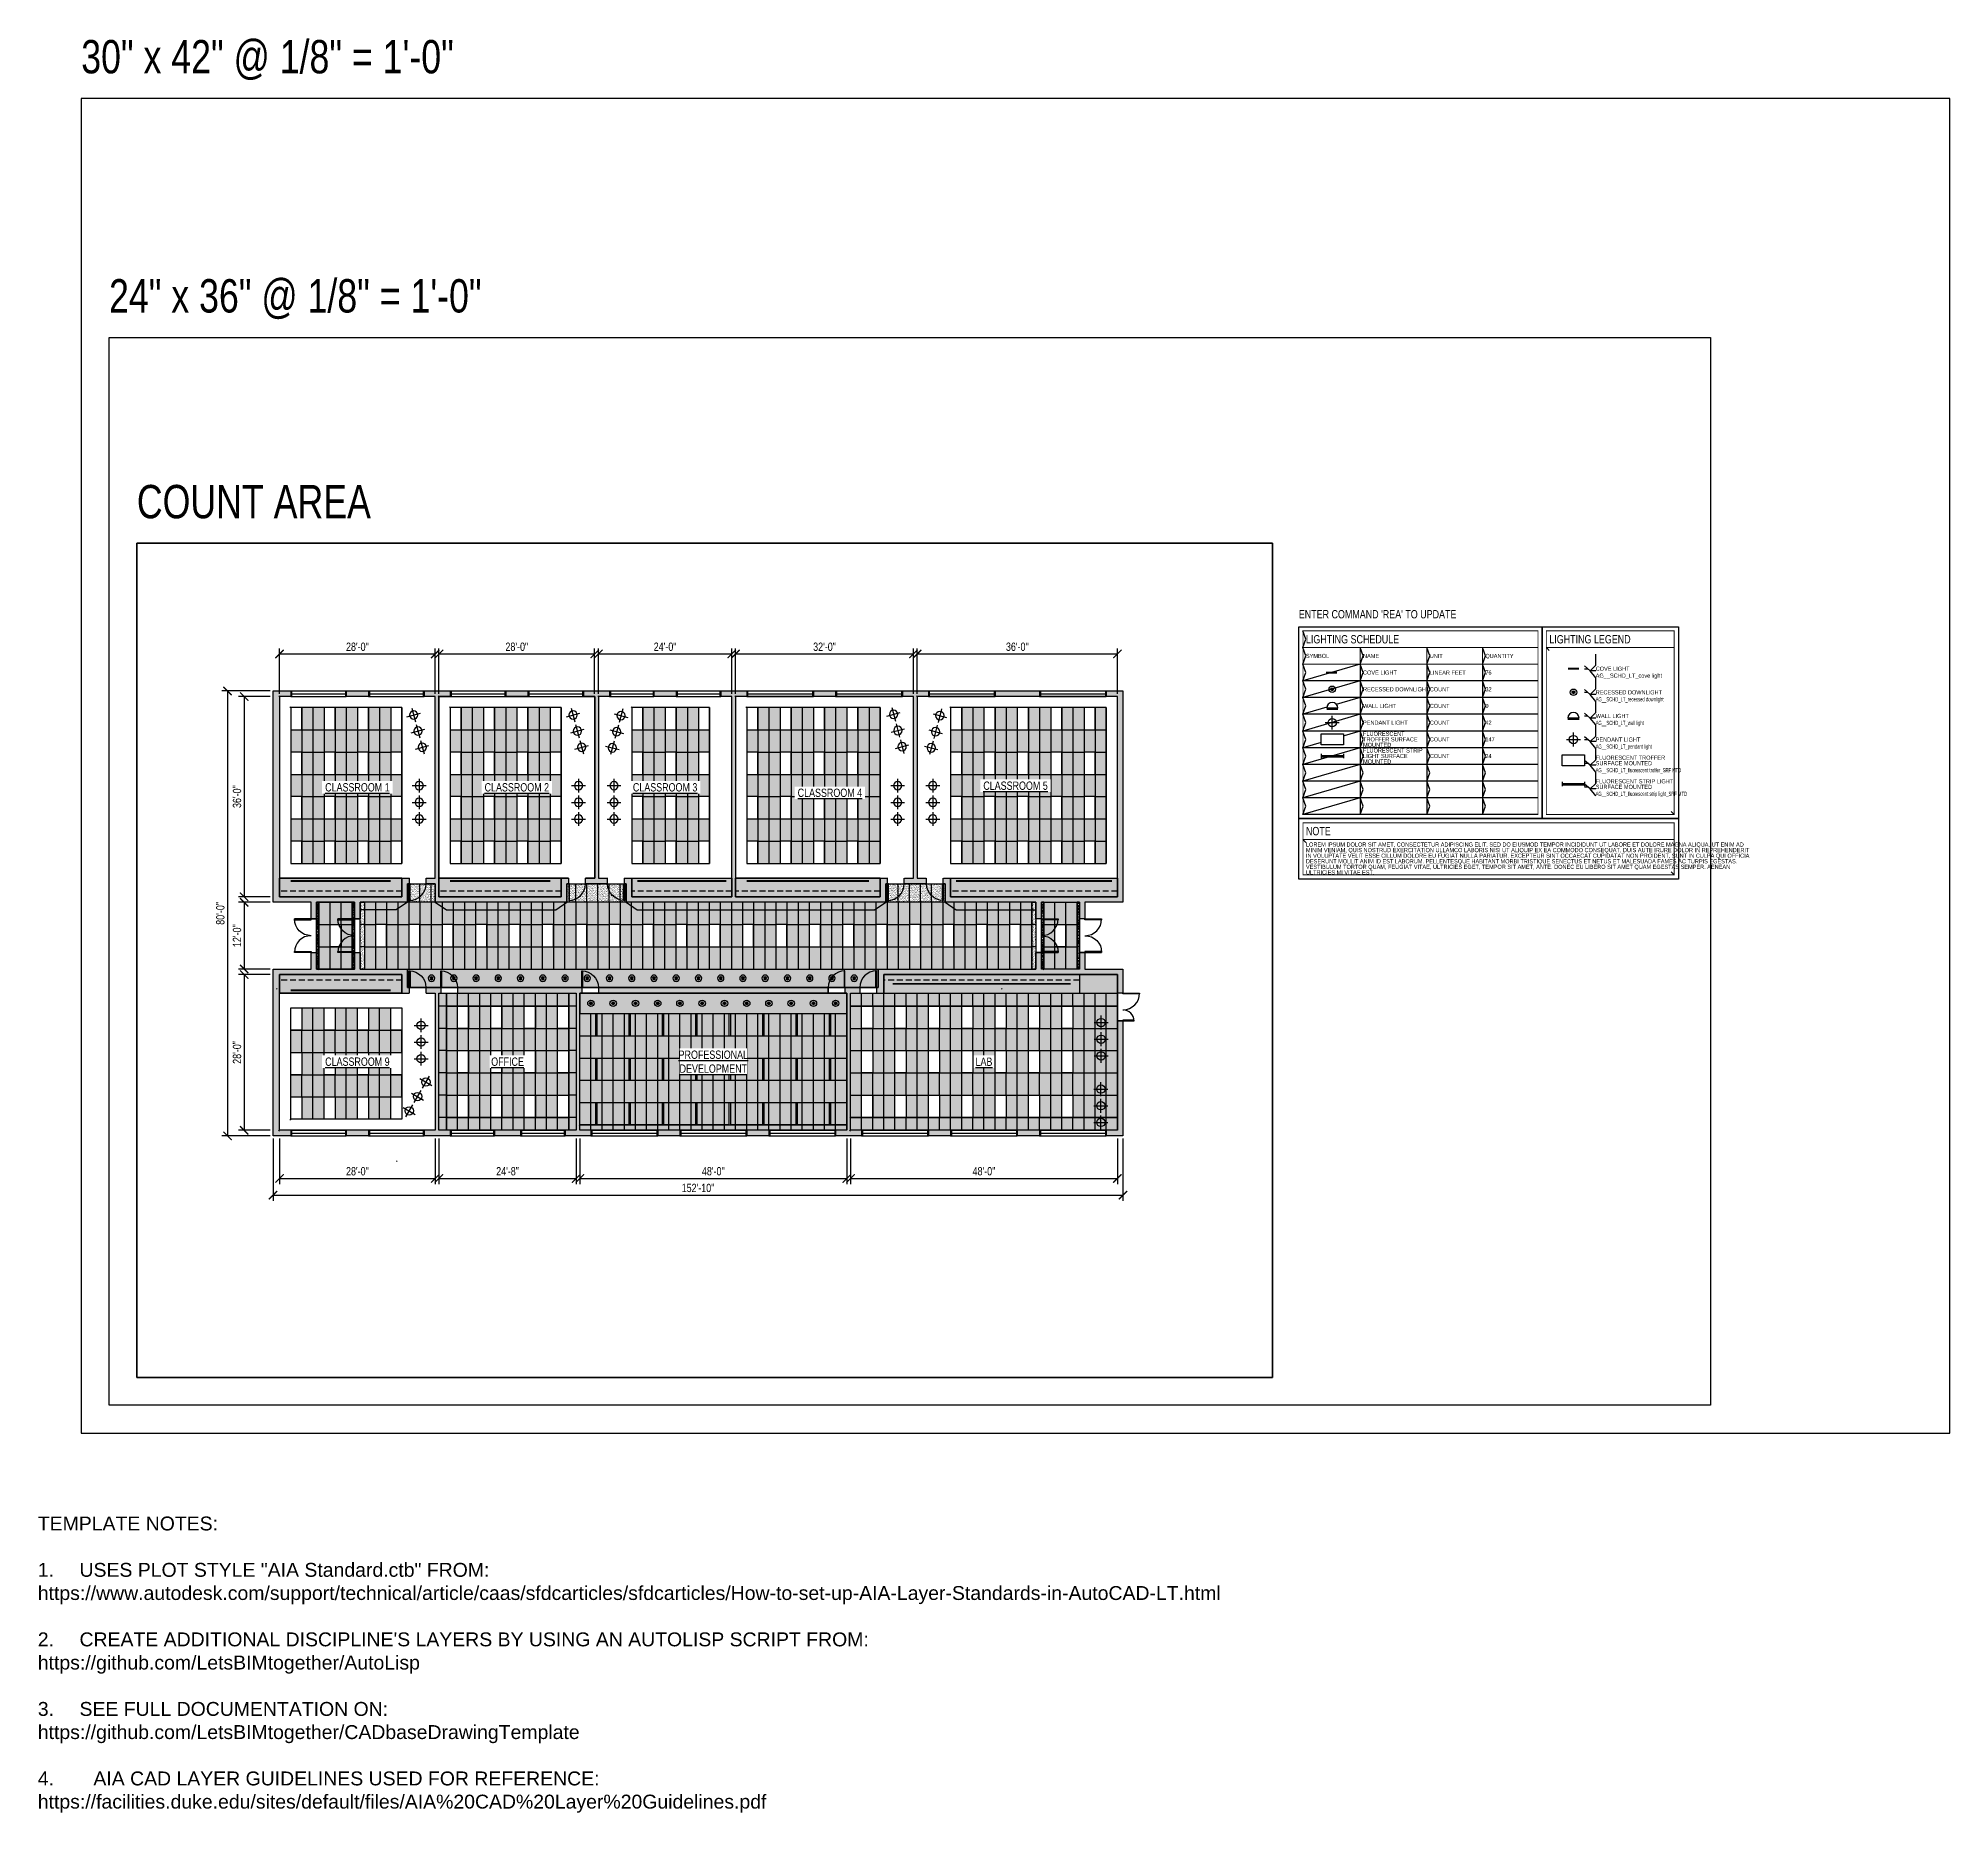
# Model space of a CAD drawing. Header units: inches. Extents: x -2048 to 3912, y -2355 to 2890.
# Drawn here: x -213 to 3912, y -939 to 2890 of the extents above; entities that cross this region are included whole.
import ezdxf
from ezdxf.enums import TextEntityAlignment as Align

# ---------------------------------------------------------------- set-up
doc = ezdxf.new("R2010")
doc.units = ezdxf.units.IN
doc.header["$MEASUREMENT"] = 0
doc.linetypes.add('HIDDENX2', pattern=[19.05, 12.7, -6.35])
doc.layers.get('Defpoints').update_dxf_attribs({"color": 214})
doc.layers.add('0-CountArea', color=253, linetype='Continuous', plot=False, transparency=0.5)
for name, color, linetype in [('A-ANNO-DIMS', 1, 'Continuous'), ('A-ANNO-TEXT', 2, 'Continuous'), ('A-CLNG', 30, 'Continuous'), ('A-CLNG-GRID', 30, 'Continuous'), ('A-DOOR', 3, 'Continuous'), ('A-EQPM', 4, 'Continuous'), ('A-FLOR-CSWK', 3, 'Continuous'), ('A-GLAZ', 4, 'Continuous'), ('A-LITE', 3, 'Continuous'), ('A-WALL', 243, 'Continuous'), ('A-WALL-HEAD', 4, 'Continuous'), ('A-WALL-PATT', 238, 'Continuous')]:
    doc.layers.add(name, color=color, linetype=linetype)
doc.styles.add('AG_096_Century Gothic', font='GOTHIC.TTF', dxfattribs={"width": 0.8, "height": 9})
doc.styles.add('AG_192_Century Gothic', font='GOTHIC.TTF', dxfattribs={"width": 0.8, "height": 18})
doc.styles.add('AG_x_Arial', font='arial.ttf')
doc.styles.add('AG_x_Century Gothic', font='GOTHIC.TTF', dxfattribs={"width": 0.8})
doc.dimstyles.new('AG_DIMS_192', dxfattribs={"dimtxt": 18, "dimasz": 18, "dimexe": 12, "dimexo": 6, "dimgap": 6, "dimtad": 1, "dimdec": 4, "dimzin": 7, "dimdsep": 46, "dimlunit": 4, "dimtxsty": 'AG_192_Century Gothic', "dimblk": 'ARCHTICK', "dimcen": 0.0625, "dimclrt": 256, "dimadec": 0, "dimazin": 0, "dimtfac": 1, "dimtdec": 4, "dimtmove": 2, "dimatfit": 3, "dimfxl": 1, "dimtolj": 1, "dimtzin": 7, "dimarcsym": 0})
pattern_1 = [(37.5, (-66, -17.8706), (-0.125987, 3.853648), [0, -3.04, 0, -3.4, 0, -3.25]), (7.5, (-66, -17.8706), (3.539553, 5.64429), [0, -1.64, 0, -2.74, 0, -1.05]), (327.5, (-68.46, -17.8706), (6.228284, 0.011318), [0, -1, 0, -3.6, 0, -4.7]), (317.5, (-68.46, -17.8706), (6.012253, 1.75535), [0, -0.5, 0, -2.36, 0, -2.7])]
pattern_2 = [(37.5, (-18, -17.8706), (-0.125987, 3.853648), [0, -3.04, 0, -3.4, 0, -3.25]), (7.5, (-18, -17.8706), (3.539553, 5.64429), [0, -1.64, 0, -2.74, 0, -1.05]), (327.5, (-20.46, -17.8706), (6.228284, 0.011318), [0, -1, 0, -3.6, 0, -4.7]), (317.5, (-20.46, -17.8706), (6.012253, 1.75535), [0, -0.5, 0, -2.36, 0, -2.7])]

# ---------------------------------------------------------------- blocks, each defined once
blk = doc.blocks.new('*U23')
at = {"layer": 'A-ANNO-TEXT', "const_width": 2}
blk.add_lwpolyline([(9, -9), (285, -9), (285, -405), (9, -405)], close=True, dxfattribs=at)
blk.add_lwpolyline([(9, -45), (285, -45)], dxfattribs=at)
at = {"layer": 'Defpoints'}
for p, q in [((15.4, -51.4), (9, -45)), ((285, -405), (278.6, -398.6))]:
    blk.add_line(p, q, dxfattribs=at)
blk.add_lwpolyline([(0, 0), (294, 0), (294, -414), (0, -414)], close=True, dxfattribs=at)
at = {"layer": 'A-ANNO-TEXT', "style": 'AG_x_Century Gothic', "width": 0.8}
blk.add_attdef('Title', text='', height=18, dxfattribs=at).set_placement((15.4, -27), align=Align.MIDDLE_LEFT)
blk = doc.blocks.new('*U18')
for p, q in [((0, -24), (0, 0)), ((-12, -36), (-24, -25.5)), ((-24, -31.5), (-17.1, -31.5)), ((0, -24), (-12, -36)), ((0, -36), (-12, -36)), ((0, -51), (-12, -36)), ((-12, -87), (-24, -76.5)), ((0, -75), (-12, -87)), ((0, -75), (0, -51)), ((-24, -82.5), (-17.1, -82.5)), ((0, -87), (-12, -87)), ((0, -102), (-12, -87)), ((0, -126), (0, -102)), ((-12, -138), (-24, -127.5)), ((-24, -133.5), (-17.1, -133.5)), ((0, -126), (-12, -138)), ((0, -138), (-12, -138)), ((0, -153), (-12, -138)), ((0, -177), (0, -153)), ((-12, -189), (-24, -178.5)), ((-24, -184.5), (-17.1, -184.5)), ((0, -177), (-12, -189)), ((0, -189), (-12, -189)), ((0, -204), (-12, -189)), ((0, -228), (0, -204)), ((-12, -240), (-24, -229.5)), ((-24, -235.5), (-17.1, -235.5)), ((0, -228), (-12, -240)), ((0, -240), (-12, -240)), ((0, -255), (-12, -240)), ((-12, -291), (-24, -280.5)), ((-24, -286.5), (-17.1, -286.5)), ((0, -279), (-12, -291)), ((0, -279), (0, -255)), ((0, -291), (-12, -291)), ((0, -306), (-12, -291))]:
    blk.add_line(p, q)
blk = doc.blocks.new('*U28')
at = {"layer": 'A-ANNO-TEXT'}
for p, q in [((132.2, -81), (132.2, -405)), ((276.2, -81), (276.2, -405)), ((396.2, -81), (396.2, -405)), ((516.2, -117), (9, -117)), ((516.2, -153), (9, -153)), ((516.2, -189), (9, -189)), ((516.2, -225), (9, -225)), ((516.2, -261), (9, -261)), ((516.2, -297), (9, -297)), ((516.2, -333), (9, -333)), ((516.2, -369), (9, -369)), ((516.2, -405), (9, -405))]:
    blk.add_line(p, q, dxfattribs=at)
at = {"layer": 'A-ANNO-TEXT', "const_width": 2}
blk.add_lwpolyline([(9, -9), (516.2, -9), (516.2, -405), (9, -405)], close=True, dxfattribs=at)
for points in [[(9, -45), (516.2, -45)], [(516.2, -81), (9, -81)], [(132.2, -81), (132.2, -45)], [(276.2, -81), (276.2, -45)], [(396.2, -81), (396.2, -45)]]:
    blk.add_lwpolyline(points, dxfattribs=at)
at = {"layer": 'Defpoints'}
for p, q in [((132.2, -81), (9, -117)), ((132.2, -117), (9, -153)), ((132.2, -153), (9, -189)), ((132.2, -189), (9, -225)), ((132.2, -225), (9, -261)), ((132.2, -261), (9, -297)), ((132.2, -297), (9, -333)), ((132.2, -333), (9, -369)), ((132.2, -369), (9, -405))]:
    blk.add_line(p, q, dxfattribs=at)
blk.add_lwpolyline([(0, 0), (525.2, 0), (525.2, -414), (0, -414)], close=True, dxfattribs=at)
for points in [[(9, -45), (15.4, -27), (9, -9)], [(9, -81), (15.4, -63), (9, -45)], [(9, -117), (15.4, -99), (9, -81)], [(132.2, -81), (138.6, -63), (132.2, -45)], [(132.2, -117), (138.6, -99), (132.2, -81)], [(276.2, -81), (282.6, -63), (276.2, -45)], [(276.2, -117), (282.6, -99), (276.2, -81)], [(396.2, -81), (402.6, -63), (396.2, -45)], [(396.2, -117), (402.6, -99), (396.2, -81)], [(9, -153), (15.4, -135), (9, -117)], [(132.2, -153), (138.6, -135), (132.2, -117)], [(276.2, -153), (282.6, -135), (276.2, -117)], [(396.2, -153), (402.6, -135), (396.2, -117)], [(9, -189), (15.4, -171), (9, -153)], [(132.2, -189), (138.6, -171), (132.2, -153)], [(276.2, -189), (282.6, -171), (276.2, -153)], [(396.2, -189), (402.6, -171), (396.2, -153)], [(9, -225), (15.4, -207), (9, -189)], [(132.2, -225), (138.6, -207), (132.2, -189)], [(276.2, -225), (282.6, -207), (276.2, -189)], [(396.2, -225), (402.6, -207), (396.2, -189)], [(9, -261), (15.4, -243), (9, -225)], [(132.2, -261), (138.6, -243), (132.2, -225)], [(276.2, -261), (282.6, -243), (276.2, -225)], [(396.2, -261), (402.6, -243), (396.2, -225)], [(9, -297), (15.4, -279), (9, -261)], [(132.2, -297), (138.6, -279), (132.2, -261)], [(276.2, -297), (282.6, -279), (276.2, -261)], [(396.2, -297), (402.6, -279), (396.2, -261)], [(9, -333), (15.4, -315), (9, -297)], [(132.2, -333), (138.6, -315), (132.2, -297)], [(276.2, -333), (282.6, -315), (276.2, -297)], [(396.2, -333), (402.6, -315), (396.2, -297)], [(9, -369), (15.4, -351), (9, -333)], [(9, -405), (15.4, -387), (9, -369)], [(132.2, -369), (138.6, -351), (132.2, -333)], [(132.2, -405), (138.6, -387), (132.2, -369)], [(276.2, -369), (282.6, -351), (276.2, -333)], [(276.2, -405), (282.6, -387), (276.2, -369)], [(396.2, -369), (402.6, -351), (396.2, -333)], [(396.2, -405), (402.6, -387), (396.2, -369)]]:
    blk.add_lwpolyline(points, dxfattribs=at)
at = {"layer": 'A-ANNO-TEXT', "style": 'AG_x_Century Gothic', "width": 0.8}
for tag, height, p in [('Title', 18, (15.4, -27)), ('Column1', 9, (15.4, -63)), ('Column2', 9, (138.6, -63)), ('Column3', 9, (282.6, -63)), ('Column4', 9, (402.6, -63))]:
    blk.add_attdef(tag, text='', height=height, dxfattribs=at).set_placement(p, align=Align.MIDDLE_LEFT)
blk = doc.blocks.new('AG__SCHD_LT_cove light')
at = {"const_width": 4}
blk.add_lwpolyline([(24, 0), (0, 0)], dxfattribs=at)
blk = doc.blocks.new('*U31')
at = {"layer": 'A-LITE'}
blk.add_blockref('AG__SCHD_LT_cove light', (-12, 0), dxfattribs=at)
blk = doc.blocks.new('AG__SCHD_LT_recessed downlight')
h = blk.add_hatch(color=256)
h.dxf.hatch_style = 1
edge = h.paths.add_edge_path()
edge.add_arc((0, 0), 3, 0, 360)
for radius in [7, 3]:
    blk.add_circle((0, 0), radius)
blk = doc.blocks.new('*U27')
at = {"layer": 'A-LITE'}
blk.add_blockref('AG__SCHD_LT_recessed downlight', (0, 0), dxfattribs=at)
blk = doc.blocks.new('AG__SCHD_LT_wall light')
blk.add_wipeout([(12, 3), (-12, 3), (-11.8, 5.3), (-11.1, 7.6), (-10, 9.7), (-8.5, 11.5), (-6.7, 13), (-4.6, 14.1), (-2.3, 14.8), (0, 15), (2.3, 14.8), (4.6, 14.1), (6.7, 13), (8.5, 11.5), (10, 9.7), (11.1, 7.6), (11.8, 5.3)])
blk.add_lwpolyline([(12, 3, 1), (-12, 3, 1)], format="xyb")
blk.add_lwpolyline([(12, 3), (-12, 3)])
at = {"layer": 'Defpoints'}
blk.add_line((12, 0), (-12, 0), dxfattribs=at)
blk = doc.blocks.new('*U35')
at = {"layer": 'A-LITE'}
blk.add_blockref('AG__SCHD_LT_wall light', (0, 0), dxfattribs=at)
blk = doc.blocks.new('AG__SCHD_LT_pendant light')
for p, q in [((-15, 0), (15, 0)), ((0, -15), (0, 15))]:
    blk.add_line(p, q)
blk.add_circle((0, 0), 9)
blk = doc.blocks.new('*U33')
at = {"layer": 'A-LITE'}
blk.add_blockref('AG__SCHD_LT_pendant light', (0, 0), dxfattribs=at)
blk = doc.blocks.new('AG__SCHD_LT_fluorescent troffer_SRF MTD')
blk.add_wipeout([(-24, 12), (24, 12), (24, -12), (-24, -12)])
blk.add_lwpolyline([(-24, 12), (24, 12), (24, -12), (-24, -12)], close=True)
blk = doc.blocks.new('*U32')
at = {"layer": 'A-LITE'}
blk.add_blockref('AG__SCHD_LT_fluorescent troffer_SRF MTD', (0, 0), dxfattribs=at)
blk = doc.blocks.new('AG__SCHD_LT_fluorescent strip light_SRF MTD')
blk.add_wipeout([(-24, 1.5), (24, 1.5), (24, -1.5), (-24, -1.5)])
for p, q in [((-24, 4.5), (-24, -4.5)), ((-24, 1.5), (24, 1.5)), ((24, 4.5), (24, -4.5)), ((-24, -1.5), (24, -1.5))]:
    blk.add_line(p, q)
blk = doc.blocks.new('*U34')
at = {"layer": 'A-LITE'}
blk.add_blockref('AG__SCHD_LT_fluorescent strip light_SRF MTD', (0, 0), dxfattribs=at)
blk = doc.blocks.new('*U41')
blk.add_wipeout([(0, 2), (-36, 2), (-36, -14), (0, -14)])
for p, q in [((0, 0), (0, -12)), ((-36, 0), (-36, -12))]:
    blk.add_line(p, q)
blk.add_lwpolyline([(0, 0), (0, 36), (-1.75, 36), (-1.75, 0)], close=True)
blk.add_arc((0, 0), 36, 90, 180)
blk = doc.blocks.new('*U44')
blk.add_wipeout([(0, 2), (-36, 2), (-36, -14), (0, -14)])
for p, q in [((0, 0), (0, -12)), ((-36, 0), (-36, -12))]:
    blk.add_line(p, q)
blk.add_lwpolyline([(0, 0), (0, 36), (-1.75, 36), (-1.75, 0)], close=True)
blk.add_arc((0, 0), 36, 90, 180)
blk = doc.blocks.new('*U38')
blk.add_wipeout([(0, 14), (144, 14), (144, -2), (0, -2)])
for p, q in [((0, 12), (0, 0)), ((0, 12), (144, 12)), ((0, 0), (144, 0)), ((2, 12), (2, 0)), ((2, 6), (142, 6)), ((142, 12), (142, 0)), ((144, 12), (144, 0))]:
    blk.add_line(p, q)
blk = doc.blocks.new('*U39')
blk.add_wipeout([(0, 14), (120, 14), (120, -2), (0, -2)])
for p, q in [((0, 12), (0, 0)), ((0, 12), (120, 12)), ((0, 0), (120, 0)), ((2, 12), (2, 0)), ((2, 6), (118, 6)), ((118, 12), (118, 0)), ((120, 12), (120, 0))]:
    blk.add_line(p, q)
blk = doc.blocks.new('*U40')
blk.add_wipeout([(0, 14), (96, 14), (96, -2), (0, -2)])
for p, q in [((0, 12), (0, 0)), ((0, 12), (96, 12)), ((0, 0), (96, 0)), ((2, 12), (2, 0)), ((2, 6), (94, 6)), ((94, 12), (94, 0)), ((96, 12), (96, 0))]:
    blk.add_line(p, q)
blk = doc.blocks.new('*U42')
blk.add_wipeout([(0, 2), (36, 2), (36, -14), (0, -14)])
blk.add_line((0, 0), (0, -12))
blk.add_line((0, 0), (0, -12))
blk.add_lwpolyline([(0, 0), (0, 36), (1.75, 36), (1.75, 0)], close=True)
blk.add_arc((0, 0), 36, 0, 90)
blk = doc.blocks.new('*U43')
blk.add_wipeout([(0, 2), (36, 2), (36, -14), (0, -14)])
blk.add_line((0, 0), (0, -12))
blk.add_line((0, 0), (0, -12))
blk.add_lwpolyline([(0, 0), (0, 36), (1.75, 36), (1.75, 0)], close=True)
blk.add_arc((0, 0), 36, 0, 90)
blk = doc.blocks.new('_ArchTick')
at = {"color": 0, "linetype": 'ByBlock', "const_width": 0.15}
blk.add_lwpolyline([(-0.5, -0.5), (0.5, 0.5)], dxfattribs=at)
blk = doc.blocks.new('*D47')
at = {"layer": 'A-ANNO-DIMS', "color": 0, "lineweight": -2, "transparency": 16777216}
for p, q in [((307.9, 515.4), (307.9, 417.5)), ((643.9, 515.4), (643.9, 417.5)), ((307.9, 429.5), (643.9, 429.5))]:
    blk.add_line(p, q, dxfattribs=at)
at = {"layer": 'Defpoints', "color": 0, "transparency": 16777216}
for p in [(307.9, 521.4), (643.9, 521.4), (643.9, 429.5)]:
    blk.add_point(p, dxfattribs=at)
at = {"layer": 'A-ANNO-DIMS', "color": 0, "lineweight": -2, "transparency": 16777216, "xscale": 18, "yscale": 18, "zscale": 18, "rotation": 180}
blk.add_blockref('_ArchTick', (307.9, 429.5), dxfattribs=at)
at = {"layer": 'A-ANNO-DIMS', "color": 0, "lineweight": -2, "transparency": 16777216, "xscale": 18, "yscale": 18, "zscale": 18}
blk.add_blockref('_ArchTick', (643.9, 429.5), dxfattribs=at)
at = {"layer": 'A-ANNO-DIMS', "transparency": 16777216, "insert": (475.9, 445), "char_height": 18, "attachment_point": 5, "style": 'AG_192_Century Gothic'}
blk.add_mtext('\\A1;28\'-0"', dxfattribs=at)
blk = doc.blocks.new('*D48')
at = {"layer": 'A-ANNO-DIMS', "color": 0, "lineweight": -2, "transparency": 16777216}
for p, q in [((651.9, 515.4), (651.9, 417.5)), ((947.9, 515.4), (947.9, 417.5)), ((651.9, 429.5), (947.9, 429.5))]:
    blk.add_line(p, q, dxfattribs=at)
at = {"layer": 'Defpoints', "color": 0, "transparency": 16777216}
for p in [(651.9, 521.4), (947.9, 521.4), (947.9, 429.5)]:
    blk.add_point(p, dxfattribs=at)
at = {"layer": 'A-ANNO-DIMS', "color": 0, "lineweight": -2, "transparency": 16777216, "xscale": 18, "yscale": 18, "zscale": 18, "rotation": 180}
blk.add_blockref('_ArchTick', (651.9, 429.5), dxfattribs=at)
at = {"layer": 'A-ANNO-DIMS', "color": 0, "lineweight": -2, "transparency": 16777216, "xscale": 18, "yscale": 18, "zscale": 18}
blk.add_blockref('_ArchTick', (947.9, 429.5), dxfattribs=at)
at = {"layer": 'A-ANNO-DIMS', "transparency": 16777216, "insert": (799.9, 445), "char_height": 18, "attachment_point": 5, "style": 'AG_192_Century Gothic'}
blk.add_mtext('\\A1;24\'-8"', dxfattribs=at)
blk = doc.blocks.new('*D49')
at = {"layer": 'A-ANNO-DIMS', "color": 0, "lineweight": -2, "transparency": 16777216}
for p, q in [((955.9, 515.4), (955.9, 417.5)), ((1531.9, 515.4), (1531.9, 417.5)), ((955.9, 429.5), (1531.9, 429.5))]:
    blk.add_line(p, q, dxfattribs=at)
at = {"layer": 'Defpoints', "color": 0, "transparency": 16777216}
for p in [(955.9, 521.4), (1531.9, 521.4), (1531.9, 429.5)]:
    blk.add_point(p, dxfattribs=at)
at = {"layer": 'A-ANNO-DIMS', "color": 0, "lineweight": -2, "transparency": 16777216, "xscale": 18, "yscale": 18, "zscale": 18, "rotation": 180}
blk.add_blockref('_ArchTick', (955.9, 429.5), dxfattribs=at)
at = {"layer": 'A-ANNO-DIMS', "color": 0, "lineweight": -2, "transparency": 16777216, "xscale": 18, "yscale": 18, "zscale": 18}
blk.add_blockref('_ArchTick', (1531.9, 429.5), dxfattribs=at)
at = {"layer": 'A-ANNO-DIMS', "transparency": 16777216, "insert": (1243.9, 445), "char_height": 18, "attachment_point": 5, "style": 'AG_192_Century Gothic'}
blk.add_mtext('\\A1;48\'-0"', dxfattribs=at)
blk = doc.blocks.new('*D50')
at = {"layer": 'A-ANNO-DIMS', "color": 0, "lineweight": -2, "transparency": 16777216}
for p, q in [((1539.9, 515.4), (1539.9, 417.5)), ((2115.9, 515.4), (2115.9, 417.5)), ((1539.9, 429.5), (2115.9, 429.5))]:
    blk.add_line(p, q, dxfattribs=at)
at = {"layer": 'Defpoints', "color": 0, "transparency": 16777216}
for p in [(1539.9, 521.4), (2115.9, 521.4), (2115.9, 429.5)]:
    blk.add_point(p, dxfattribs=at)
at = {"layer": 'A-ANNO-DIMS', "color": 0, "lineweight": -2, "transparency": 16777216, "xscale": 18, "yscale": 18, "zscale": 18, "rotation": 180}
blk.add_blockref('_ArchTick', (1539.9, 429.5), dxfattribs=at)
at = {"layer": 'A-ANNO-DIMS', "color": 0, "lineweight": -2, "transparency": 16777216, "xscale": 18, "yscale": 18, "zscale": 18}
blk.add_blockref('_ArchTick', (2115.9, 429.5), dxfattribs=at)
at = {"layer": 'A-ANNO-DIMS', "transparency": 16777216, "insert": (1827.9, 445), "char_height": 18, "attachment_point": 5, "style": 'AG_192_Century Gothic'}
blk.add_mtext('\\A1;48\'-0"', dxfattribs=at)
blk = doc.blocks.new('*D51')
at = {"layer": 'A-ANNO-DIMS', "color": 0, "lineweight": -2, "transparency": 16777216}
for p, q in [((287.9, 1469.4), (219.6, 1469.4)), ((231.6, 1469.4), (231.6, 1037.4)), ((287.9, 1037.4), (219.6, 1037.4))]:
    blk.add_line(p, q, dxfattribs=at)
at = {"layer": 'Defpoints', "color": 0, "transparency": 16777216}
for p in [(293.9, 1469.4), (231.6, 1037.4), (293.9, 1037.4)]:
    blk.add_point(p, dxfattribs=at)
at = {"layer": 'A-ANNO-DIMS', "color": 0, "lineweight": -2, "transparency": 16777216, "xscale": 18, "yscale": 18, "zscale": 18}
for p, rotation in [((231.6, 1469.4), 90), ((231.6, 1037.4), 270)]:
    blk.add_blockref('_ArchTick', p, dxfattribs=dict(at, rotation=rotation))
at = {"layer": 'A-ANNO-DIMS', "transparency": 16777216, "insert": (216.2, 1253.4), "char_height": 18, "attachment_point": 5, "rotation": 90, "style": 'AG_192_Century Gothic'}
blk.add_mtext('\\A1;36\'-0"', dxfattribs=at)
blk = doc.blocks.new('*D52')
at = {"layer": 'A-ANNO-DIMS', "color": 0, "lineweight": -2, "transparency": 16777216}
for p, q in [((287.9, 869.4), (219.6, 869.4)), ((231.6, 869.4), (231.6, 533.4)), ((287.9, 533.4), (219.6, 533.4))]:
    blk.add_line(p, q, dxfattribs=at)
at = {"layer": 'Defpoints', "color": 0, "transparency": 16777216}
for p in [(293.9, 869.4), (231.6, 533.4), (293.9, 533.4)]:
    blk.add_point(p, dxfattribs=at)
at = {"layer": 'A-ANNO-DIMS', "color": 0, "lineweight": -2, "transparency": 16777216, "xscale": 18, "yscale": 18, "zscale": 18}
for p, rotation in [((231.6, 869.4), 90), ((231.6, 533.4), 270)]:
    blk.add_blockref('_ArchTick', p, dxfattribs=dict(at, rotation=rotation))
at = {"layer": 'A-ANNO-DIMS', "transparency": 16777216, "insert": (216.2, 701.4), "char_height": 18, "attachment_point": 5, "rotation": 90, "style": 'AG_192_Century Gothic'}
blk.add_mtext('\\A1;28\'-0"', dxfattribs=at)
blk = doc.blocks.new('*D53')
at = {"layer": 'A-ANNO-DIMS', "color": 0, "lineweight": -2, "transparency": 16777216}
for p, q in [((287.9, 1025.4), (219.6, 1025.4)), ((231.6, 1025.4), (231.6, 881.4)), ((287.9, 881.4), (219.6, 881.4))]:
    blk.add_line(p, q, dxfattribs=at)
at = {"layer": 'Defpoints', "color": 0, "transparency": 16777216}
for p in [(293.9, 1025.4), (231.6, 881.4), (293.9, 881.4)]:
    blk.add_point(p, dxfattribs=at)
at = {"layer": 'A-ANNO-DIMS', "color": 0, "lineweight": -2, "transparency": 16777216, "xscale": 18, "yscale": 18, "zscale": 18}
for p, rotation in [((231.6, 1025.4), 90), ((231.6, 881.4), 270)]:
    blk.add_blockref('_ArchTick', p, dxfattribs=dict(at, rotation=rotation))
at = {"layer": 'A-ANNO-DIMS', "transparency": 16777216, "insert": (216.2, 953.4), "char_height": 18, "attachment_point": 5, "rotation": 90, "style": 'AG_192_Century Gothic'}
blk.add_mtext('\\A1;12\'-0"', dxfattribs=at)
blk = doc.blocks.new('*U46')
blk.add_wipeout([(0, 2), (-24, 2), (-24, -14), (0, -14)])
blk.add_line((0, 0), (0, -12))
blk.add_line((0, 0), (0, -12))
blk.add_lwpolyline([(0, 0), (0, 24), (-1.75, 24), (-1.75, 0)], close=True)
blk.add_arc((0, 0), 24, 90, 180)
blk = doc.blocks.new('*U45')
blk.add_wipeout([(0, 2), (36, 2), (36, -14), (0, -14)])
blk.add_line((0, 0), (0, -12))
blk.add_line((0, 0), (0, -12))
blk.add_lwpolyline([(0, 0), (0, 36), (1.75, 36), (1.75, 0)], close=True)
blk.add_arc((0, 0), 36, 0, 90)
blk = doc.blocks.new('*U56')
blk.add_wipeout([(36, 0), (36, 12), (0, 12), (0, 0)])
blk.add_lwpolyline([(36, 0), (36, 12), (0, 12), (0, 0)], close=True)
blk = doc.blocks.new('*U57')
blk.add_wipeout([(72, 0), (72, 12), (0, 12), (0, 0)])
blk.add_lwpolyline([(72, 0), (72, 12), (0, 12), (0, 0)], close=True)
blk = doc.blocks.new('*U58')
blk.add_wipeout([(59.9, 0), (59.9, 12), (0, 12), (0, 0)])
blk.add_lwpolyline([(59.9, 0), (59.9, 12), (0, 12), (0, 0)], close=True)
blk = doc.blocks.new('*D59')
at = {"layer": 'A-ANNO-DIMS', "color": 0, "lineweight": -2, "transparency": 16777216}
for p, q in [((307.9, 1475.4), (307.9, 1573.3)), ((643.9, 1475.4), (643.9, 1573.3)), ((307.9, 1561.3), (643.9, 1561.3))]:
    blk.add_line(p, q, dxfattribs=at)
at = {"layer": 'Defpoints', "color": 0, "transparency": 16777216}
for p in [(643.9, 1561.3), (307.9, 1469.4), (643.9, 1469.4)]:
    blk.add_point(p, dxfattribs=at)
at = {"layer": 'A-ANNO-DIMS', "color": 0, "lineweight": -2, "transparency": 16777216, "xscale": 18, "yscale": 18, "zscale": 18, "rotation": 180}
blk.add_blockref('_ArchTick', (307.9, 1561.3), dxfattribs=at)
at = {"layer": 'A-ANNO-DIMS', "color": 0, "lineweight": -2, "transparency": 16777216, "xscale": 18, "yscale": 18, "zscale": 18}
blk.add_blockref('_ArchTick', (643.9, 1561.3), dxfattribs=at)
at = {"layer": 'A-ANNO-DIMS', "transparency": 16777216, "insert": (475.9, 1576.7), "char_height": 18, "attachment_point": 5, "style": 'AG_192_Century Gothic'}
blk.add_mtext('\\A1;28\'-0"', dxfattribs=at)
blk = doc.blocks.new('*D60')
at = {"layer": 'A-ANNO-DIMS', "color": 0, "lineweight": -2, "transparency": 16777216}
for p, q in [((651.9, 1475.4), (651.9, 1573.3)), ((987.9, 1475.4), (987.9, 1573.3)), ((651.9, 1561.3), (987.9, 1561.3))]:
    blk.add_line(p, q, dxfattribs=at)
at = {"layer": 'Defpoints', "color": 0, "transparency": 16777216}
for p in [(987.9, 1561.3), (651.9, 1469.4), (987.9, 1469.4)]:
    blk.add_point(p, dxfattribs=at)
at = {"layer": 'A-ANNO-DIMS', "color": 0, "lineweight": -2, "transparency": 16777216, "xscale": 18, "yscale": 18, "zscale": 18, "rotation": 180}
blk.add_blockref('_ArchTick', (651.9, 1561.3), dxfattribs=at)
at = {"layer": 'A-ANNO-DIMS', "color": 0, "lineweight": -2, "transparency": 16777216, "xscale": 18, "yscale": 18, "zscale": 18}
blk.add_blockref('_ArchTick', (987.9, 1561.3), dxfattribs=at)
at = {"layer": 'A-ANNO-DIMS', "transparency": 16777216, "insert": (819.9, 1576.7), "char_height": 18, "attachment_point": 5, "style": 'AG_192_Century Gothic'}
blk.add_mtext('\\A1;28\'-0"', dxfattribs=at)
blk = doc.blocks.new('*D61')
at = {"layer": 'A-ANNO-DIMS', "color": 0, "lineweight": -2, "transparency": 16777216}
for p, q in [((995.9, 1475.4), (995.9, 1573.3)), ((1283.9, 1475.4), (1283.9, 1573.3)), ((995.9, 1561.3), (1283.9, 1561.3))]:
    blk.add_line(p, q, dxfattribs=at)
at = {"layer": 'Defpoints', "color": 0, "transparency": 16777216}
for p in [(1283.9, 1561.3), (995.9, 1469.4), (1283.9, 1469.4)]:
    blk.add_point(p, dxfattribs=at)
at = {"layer": 'A-ANNO-DIMS', "color": 0, "lineweight": -2, "transparency": 16777216, "xscale": 18, "yscale": 18, "zscale": 18, "rotation": 180}
blk.add_blockref('_ArchTick', (995.9, 1561.3), dxfattribs=at)
at = {"layer": 'A-ANNO-DIMS', "color": 0, "lineweight": -2, "transparency": 16777216, "xscale": 18, "yscale": 18, "zscale": 18}
blk.add_blockref('_ArchTick', (1283.9, 1561.3), dxfattribs=at)
at = {"layer": 'A-ANNO-DIMS', "transparency": 16777216, "insert": (1139.9, 1576.7), "char_height": 18, "attachment_point": 5, "style": 'AG_192_Century Gothic'}
blk.add_mtext('\\A1;24\'-0"', dxfattribs=at)
blk = doc.blocks.new('*D62')
at = {"layer": 'A-ANNO-DIMS', "color": 0, "lineweight": -2, "transparency": 16777216}
for p, q in [((1683.9, 1475.4), (1683.9, 1573.3)), ((2115.9, 1475.4), (2115.9, 1573.3)), ((1683.9, 1561.3), (2115.9, 1561.3))]:
    blk.add_line(p, q, dxfattribs=at)
at = {"layer": 'Defpoints', "color": 0, "transparency": 16777216}
for p in [(2115.9, 1561.3), (1683.9, 1469.4), (2115.9, 1469.4)]:
    blk.add_point(p, dxfattribs=at)
at = {"layer": 'A-ANNO-DIMS', "color": 0, "lineweight": -2, "transparency": 16777216, "xscale": 18, "yscale": 18, "zscale": 18, "rotation": 180}
blk.add_blockref('_ArchTick', (1683.9, 1561.3), dxfattribs=at)
at = {"layer": 'A-ANNO-DIMS', "color": 0, "lineweight": -2, "transparency": 16777216, "xscale": 18, "yscale": 18, "zscale": 18}
blk.add_blockref('_ArchTick', (2115.9, 1561.3), dxfattribs=at)
at = {"layer": 'A-ANNO-DIMS', "transparency": 16777216, "insert": (1899.9, 1576.7), "char_height": 18, "attachment_point": 5, "style": 'AG_192_Century Gothic'}
blk.add_mtext('\\A1;36\'-0"', dxfattribs=at)
blk = doc.blocks.new('*D63')
at = {"layer": 'A-ANNO-DIMS', "color": 0, "lineweight": -2, "transparency": 16777216}
for p, q in [((1291.9, 1475.4), (1291.9, 1573.3)), ((1675.9, 1475.4), (1675.9, 1573.3)), ((1291.9, 1561.3), (1675.9, 1561.3))]:
    blk.add_line(p, q, dxfattribs=at)
at = {"layer": 'Defpoints', "color": 0, "transparency": 16777216}
for p in [(1675.9, 1561.3), (1291.9, 1469.4), (1675.9, 1469.4)]:
    blk.add_point(p, dxfattribs=at)
at = {"layer": 'A-ANNO-DIMS', "color": 0, "lineweight": -2, "transparency": 16777216, "xscale": 18, "yscale": 18, "zscale": 18, "rotation": 180}
blk.add_blockref('_ArchTick', (1291.9, 1561.3), dxfattribs=at)
at = {"layer": 'A-ANNO-DIMS', "color": 0, "lineweight": -2, "transparency": 16777216, "xscale": 18, "yscale": 18, "zscale": 18}
blk.add_blockref('_ArchTick', (1675.9, 1561.3), dxfattribs=at)
at = {"layer": 'A-ANNO-DIMS', "transparency": 16777216, "insert": (1483.9, 1576.7), "char_height": 18, "attachment_point": 5, "style": 'AG_192_Century Gothic'}
blk.add_mtext('\\A1;32\'-0"', dxfattribs=at)
blk = doc.blocks.new('*D64')
at = {"layer": 'A-ANNO-DIMS', "color": 0, "lineweight": -2, "transparency": 16777216}
for p, q in [((293.9, 515.4), (293.9, 381.5)), ((2127.9, 515.4), (2127.9, 381.5)), ((293.9, 393.5), (2127.9, 393.5))]:
    blk.add_line(p, q, dxfattribs=at)
at = {"layer": 'Defpoints', "color": 0, "transparency": 16777216}
for p in [(293.9, 521.4), (2127.9, 521.4), (2127.9, 393.5)]:
    blk.add_point(p, dxfattribs=at)
at = {"layer": 'A-ANNO-DIMS', "color": 0, "lineweight": -2, "transparency": 16777216, "xscale": 18, "yscale": 18, "zscale": 18, "rotation": 180}
blk.add_blockref('_ArchTick', (293.9, 393.5), dxfattribs=at)
at = {"layer": 'A-ANNO-DIMS', "color": 0, "lineweight": -2, "transparency": 16777216, "xscale": 18, "yscale": 18, "zscale": 18}
blk.add_blockref('_ArchTick', (2127.9, 393.5), dxfattribs=at)
at = {"layer": 'A-ANNO-DIMS', "transparency": 16777216, "insert": (1210.9, 409), "char_height": 18, "attachment_point": 5, "style": 'AG_192_Century Gothic'}
blk.add_mtext('\\A1;152\'-10"', dxfattribs=at)
blk = doc.blocks.new('*D65')
at = {"layer": 'A-ANNO-DIMS', "color": 0, "lineweight": -2, "transparency": 16777216}
for p, q in [((287.9, 1481.4), (183.6, 1481.4)), ((195.6, 1481.4), (195.6, 521.4)), ((287.9, 521.4), (183.6, 521.4))]:
    blk.add_line(p, q, dxfattribs=at)
at = {"layer": 'Defpoints', "color": 0, "transparency": 16777216}
for p in [(293.9, 1481.4), (195.6, 521.4), (293.9, 521.4)]:
    blk.add_point(p, dxfattribs=at)
at = {"layer": 'A-ANNO-DIMS', "color": 0, "lineweight": -2, "transparency": 16777216, "xscale": 18, "yscale": 18, "zscale": 18}
for p, rotation in [((195.6, 1481.4), 90), ((195.6, 521.4), 270)]:
    blk.add_blockref('_ArchTick', p, dxfattribs=dict(at, rotation=rotation))
at = {"layer": 'A-ANNO-DIMS', "transparency": 16777216, "insert": (180.2, 1001.4), "char_height": 18, "attachment_point": 5, "rotation": 90, "style": 'AG_192_Century Gothic'}
blk.add_mtext('\\A1;80\'-0"', dxfattribs=at)
blk = doc.blocks.new('*U26')
at = {"layer": 'A-LITE'}
blk.add_blockref('AG__SCHD_LT_cove light', (-12, 0), dxfattribs=at)
blk = doc.blocks.new('*U80')
at = {"layer": 'A-CLNG-GRID'}
h = blk.add_hatch(dxfattribs=at)
h.set_pattern_fill('AR-SAND', color=256, scale=2)
h.set_pattern_definition([(37.5, (24, 168), (-0.125987, 3.853648), [0, -3.04, 0, -3.4, 0, -3.25]), (7.5, (24, 168), (3.53955, 5.64429), [0, -1.64, 0, -2.74, 0, -1.05]), (327.5, (21.54, 168), (6.228284, 0.01132), [0, -1, 0, -3.6, 0, -4.7]), (317.5, (21.54, 168), (6.01225, 1.75535), [0, -0.5, 0, -2.36, 0, -2.7])])
h.paths.add_polyline_path([(0, 296), (264, 296), (264, 336), (0, 336)])
h = blk.add_hatch(dxfattribs=at)
h.set_pattern_fill('AR-SAND', color=256, scale=2)
h.set_pattern_definition(pattern_1)
h.paths.add_polyline_path([(24, 264), (264, 264), (264, 24), (24, 24)])
at = {"layer": 'A-CLNG'}
for points in [[(0, 296), (264, 296), (264, 336), (0, 336)], [(24, 264), (264, 264), (264, 24), (24, 24)]]:
    blk.add_lwpolyline(points, close=True, dxfattribs=at)
at = {"layer": 'A-CLNG-GRID'}
for p, q in [((24, 264), (264, 264)), ((48, 24), (48, 264)), ((72, 24), (72, 264)), ((72, 24), (72, 264)), ((96, 24), (96, 264)), ((120, 24), (120, 264)), ((144, 24), (144, 264)), ((168, 24), (168, 264)), ((192, 24), (192, 264)), ((216, 24), (216, 264)), ((240, 24), (240, 264)), ((264, 24), (264, 264)), ((24, 216), (264, 216)), ((24, 168), (264, 168)), ((24, 120), (264, 120)), ((24, 72), (264, 72))]:
    blk.add_line(p, q, dxfattribs=at)
at = {"layer": 'Defpoints'}
blk.add_line((-1.5, -1.5), (0, 0), dxfattribs=at)
blk.add_lwpolyline([(0, 296), (0, 296), (0, 336), (264, 336), (264, 296), (336, 296), (336, 0), (0, 0)], close=True, dxfattribs=at)
for name, p in [('*U26', (36, 302)), ('*U26', (60, 302)), ('*U26', (84, 302)), ('*U26', (108, 302)), ('*U26', (132, 302)), ('*U26', (156, 302)), ('*U26', (180, 302)), ('*U26', (204, 302)), ('*U26', (228, 302)), ('*U33', (305.5, 226.5)), ('*U33', (305.5, 190.5)), ('*U33', (305.5, 154.5))]:
    blk.add_blockref(name, p)
at = {"rotation": 329.9999999999999}
for p in [(315.9, 104.1), (297.9, 72.9), (279.9, 41.8)]:
    blk.add_blockref('*U33', p, dxfattribs=at)
at = {"rotation": 90}
for p in [(36, 240), (108, 240), (180, 240), (252, 240), (36, 144), (108, 144), (180, 144), (252, 144), (36, 48), (108, 48), (180, 48), (252, 48)]:
    blk.add_blockref('*U32', p, dxfattribs=at)
at = {"layer": 'Defpoints'}
blk.add_line((22.5, 22.5), (24, 24), dxfattribs=at)
blk = doc.blocks.new('*U81')
at = {"layer": 'A-CLNG-GRID'}
h = blk.add_hatch(dxfattribs=at)
h.set_pattern_fill('AR-SAND', color=256, scale=2)
h.set_pattern_definition([(37.5, (-90, -41.8706), (-0.125987, 3.853648), [0, -3.04, 0, -3.4, 0, -3.25]), (7.5, (-90, -41.8706), (3.539553, 5.64429), [0, -1.64, 0, -2.74, 0, -1.05]), (327.5, (-92.46, -41.8706), (6.228284, 0.011318), [0, -1, 0, -3.6, 0, -4.7]), (317.5, (-92.46, -41.8706), (6.012253, 1.75535), [0, -0.5, 0, -2.36, 0, -2.7])])
h.paths.add_polyline_path([(0, 240), (264, 240), (264, 0), (0, 0)])
at = {"layer": 'A-CLNG'}
blk.add_lwpolyline([(0, 240), (264, 240), (264, 0), (0, 0)], close=True, dxfattribs=at)
at = {"layer": 'A-CLNG-GRID'}
for p, q in [((24, 0), (24, 240)), ((48, 0), (48, 240)), ((72, 0), (72, 240)), ((144, 0), (144, 240)), ((216, 0), (216, 240)), ((0, 48), (264, 48))]:
    blk.add_line(p, q, dxfattribs=at)
at = {"layer": 'Defpoints'}
blk.add_line((-1.5, -1.5), (0, 0), dxfattribs=at)
blk.add_line((-1.5, -1.5), (0, 0), dxfattribs=at)
at = {"rotation": 90}
for p in [(36, 216), (108, 216), (180, 216), (252, 216), (36, 120), (108, 120), (180, 120), (252, 120), (36, 24), (108, 24), (180, 24), (252, 24)]:
    blk.add_blockref('*U32', p, dxfattribs=at)
at = {"layer": 'A-CLNG-GRID'}
for p, q in [((0, 240), (264, 240)), ((48, 0), (48, 240)), ((96, 0), (96, 240)), ((120, 0), (120, 240)), ((168, 0), (168, 240)), ((192, 0), (192, 240)), ((240, 0), (240, 240)), ((264, 0), (264, 240)), ((0, 192), (264, 192)), ((0, 144), (264, 144)), ((0, 96), (264, 96))]:
    blk.add_line(p, q, dxfattribs=at)
blk = doc.blocks.new('*U69')
at = {"layer": 'A-CLNG-GRID'}
h = blk.add_hatch(dxfattribs=at)
h.set_pattern_fill('AR-SAND', color=256, scale=2, angle=90)
h.set_pattern_definition([(127.5, (73.8706, 202), (-3.853648, -0.125987), [0, -3.04, 0, -3.4, 0, -3.25]), (97.5, (73.8706, 202), (-5.64429, 3.53955), [0, -1.64, 0, -2.74, 0, -1.05]), (57.5, (73.8706, 199.54), (-0.01132, 6.228284), [0, -1, 0, -3.6, 0, -4.7]), (47.5, (73.8706, 199.54), (-1.75535, 6.01225), [0, -0.5, 0, -2.36, 0, -2.7])])
h.paths.add_polyline_path([(-16, 20), (-16, 316), (0, 316), (0, 20)])
at = {"layer": 'A-CLNG'}
for p, q in [((0, 288), (-16, 288)), ((0, 240), (-16, 240)), ((0, 192), (-16, 192)), ((0, 144), (-16, 144)), ((0, 96), (-16, 96)), ((0, 48), (-16, 48))]:
    blk.add_line(p, q, dxfattribs=at)
blk.add_lwpolyline([(-16, 20), (-16, 316), (0, 316), (0, 20)], close=True, dxfattribs=at)
blk = doc.blocks.new('*U67')
at = {"layer": 'A-CLNG-GRID'}
h = blk.add_hatch(dxfattribs=at)
h.set_pattern_fill('AR-SAND', color=256, scale=2)
h.set_pattern_definition([(37.5, (150, -61.8706), (-0.125987, 3.85365), [0, -3.04, 0, -3.4, 0, -3.25]), (7.5, (150, -61.8706), (3.53955, 5.64429), [0, -1.64, 0, -2.74, 0, -1.05]), (327.5, (147.54, -61.8706), (6.228284, 0.01132), [0, -1, 0, -3.6, 0, -4.7]), (317.5, (147.54, -61.8706), (6.01225, 1.75535), [0, -0.5, 0, -2.36, 0, -2.7])])
h.paths.add_polyline_path([(0, 28), (264, 28), (264, 0), (0, 0)])
at = {"layer": 'A-CLNG'}
blk.add_lwpolyline([(0, 28), (264, 28), (264, 0), (0, 0)], close=True, dxfattribs=at)
at = {"layer": 'A-CLNG-GRID'}
for p, q in [((24, 0), (24, 28)), ((48, 0), (48, 28)), ((72, 0), (72, 28)), ((96, 0), (96, 28)), ((120, 0), (120, 28)), ((144, 0), (144, 28)), ((168, 0), (168, 28)), ((192, 0), (192, 28)), ((216, 0), (216, 28)), ((240, 0), (240, 28)), ((264, 0), (264, 28))]:
    blk.add_line(p, q, dxfattribs=at)
blk = doc.blocks.new('*U68')
at = {"layer": 'A-CLNG-GRID'}
h = blk.add_hatch(dxfattribs=at)
h.set_pattern_fill('AR-SAND', color=256, scale=2, angle=90)
h.set_pattern_definition([(127.5, (73.8706, 202), (-3.853648, -0.125987), [0, -3.04, 0, -3.4, 0, -3.25]), (97.5, (73.8706, 202), (-5.64429, 3.53955), [0, -1.64, 0, -2.74, 0, -1.05]), (57.5, (73.8706, 199.54), (-0.01132, 6.228284), [0, -1, 0, -3.6, 0, -4.7]), (47.5, (73.8706, 199.54), (-1.75535, 6.01225), [0, -0.5, 0, -2.36, 0, -2.7])])
h.paths.add_polyline_path([(-16, 20), (-16, 316), (0, 316), (0, 20)])
at = {"layer": 'A-CLNG'}
for p, q in [((0, 288), (-16, 288)), ((0, 240), (-16, 240)), ((0, 192), (-16, 192)), ((0, 144), (-16, 144)), ((0, 96), (-16, 96)), ((0, 48), (-16, 48))]:
    blk.add_line(p, q, dxfattribs=at)
blk.add_lwpolyline([(-16, 20), (-16, 316), (0, 316), (0, 20)], close=True, dxfattribs=at)
blk = doc.blocks.new('*U86')
at = {"layer": 'A-CLNG-GRID'}
h = blk.add_hatch(dxfattribs=at)
h.set_pattern_fill('AR-SAND', color=256, scale=2)
h.set_pattern_definition([(37.5, (336, 116), (-0.125987, 3.853648), [0, -3.04, 0, -3.4, 0, -3.25]), (7.5, (336, 116), (3.53955, 5.64429), [0, -1.64, 0, -2.74, 0, -1.05]), (327.5, (333.54, 116), (6.228284, 0.011318), [0, -1, 0, -3.6, 0, -4.7]), (317.5, (333.54, 116), (6.01225, 1.75535), [0, -0.5, 0, -2.36, 0, -2.7])])
h.paths.add_polyline_path([(0, 240), (576, 240), (576, 284), (0, 284)])
h = blk.add_hatch(dxfattribs=at)
h.set_pattern_fill('AR-SAND', color=256, scale=2)
h.set_pattern_definition([(37.5, (-90, -41.8706), (-0.125987, 3.853648), [0, -3.04, 0, -3.4, 0, -3.25]), (7.5, (-90, -41.8706), (3.539553, 5.644292), [0, -1.64, 0, -2.74, 0, -1.05]), (327.5, (-92.46, -41.8706), (6.228284, 0.011318), [0, -1, 0, -3.6, 0, -4.7]), (317.5, (-92.46, -41.8706), (6.012253, 1.75535), [0, -0.5, 0, -2.36, 0, -2.7])])
h.paths.add_polyline_path([(0, 240), (576, 240), (576, 0), (0, 0)])
at = {"layer": 'A-CLNG'}
for points in [[(0, 240), (576, 240), (576, 284), (0, 284)], [(0, 240), (576, 240), (576, 0), (0, 0)]]:
    blk.add_lwpolyline(points, close=True, dxfattribs=at)
at = {"layer": 'A-CLNG-GRID'}
for p, q in [((24, 0), (24, 240)), ((48, 0), (48, 240)), ((0, 192), (576, 192)), ((0, 144), (576, 144)), ((0, 96), (576, 96)), ((0, 48), (576, 48))]:
    blk.add_line(p, q, dxfattribs=at)
at = {"layer": 'Defpoints'}
blk.add_line((-1.5, -1.5), (0, 0), dxfattribs=at)
blk.add_line((-1.5, -1.5), (0, 0), dxfattribs=at)
blk.add_lwpolyline([(0, 240), (0, 240), (0, 284), (576, 284), (576, 240), (576, 240), (576, 0), (0, 0)], close=True, dxfattribs=at)
blk.add_blockref('*U27', (24, 262))
at = {"rotation": 90}
blk.add_blockref('*U34', (36, 24), dxfattribs=at)
at = {"layer": 'A-CLNG-GRID'}
blk.add_line((0, 240), (576, 240), dxfattribs=at)
for p in [(72, 262), (120, 262), (168, 262), (216, 262), (264, 262), (312, 262), (360, 262), (408, 262), (456, 262), (504, 262), (552, 262)]:
    blk.add_blockref('*U27', p)
for p, q in [((48, 0), (48, 240)), ((72, 0), (72, 240)), ((96, 0), (96, 240)), ((120, 0), (120, 240)), ((144, 0), (144, 240)), ((168, 0), (168, 240)), ((192, 0), (192, 240)), ((216, 0), (216, 240)), ((240, 0), (240, 240)), ((264, 0), (264, 240)), ((288, 0), (288, 240)), ((312, 0), (312, 240)), ((336, 0), (336, 240)), ((360, 0), (360, 240)), ((384, 0), (384, 240)), ((408, 0), (408, 240)), ((432, 0), (432, 240)), ((456, 0), (456, 240)), ((480, 0), (480, 240)), ((504, 0), (504, 240)), ((528, 0), (528, 240)), ((552, 0), (552, 240)), ((576, 0), (576, 240))]:
    blk.add_line(p, q, dxfattribs=at)
at = {"rotation": 90}
for p in [(36, 216), (108, 216), (180, 216), (252, 216), (324, 216), (396, 216), (468, 216), (540, 216), (36, 120), (108, 120), (180, 120), (252, 120), (324, 120), (396, 120), (468, 120), (540, 120), (108, 24), (180, 24), (252, 24), (324, 24), (396, 24), (468, 24), (540, 24)]:
    blk.add_blockref('*U34', p, dxfattribs=at)
blk = doc.blocks.new('*U70')
at = {"layer": 'A-CLNG-GRID'}
h = blk.add_hatch(dxfattribs=at)
h.set_pattern_fill('AR-SAND', color=256, scale=2)
h.set_pattern_definition([(37.5, (462, -77.8706), (-0.125987, 3.853648), [0, -3.04, 0, -3.4, 0, -3.25]), (7.5, (462, -77.8706), (3.539553, 5.64429), [0, -1.64, 0, -2.74, 0, -1.05]), (327.5, (459.54, -77.8706), (6.228284, 0.011318), [0, -1, 0, -3.6, 0, -4.7]), (317.5, (459.54, -77.8706), (6.012253, 1.75535), [0, -0.5, 0, -2.36, 0, -2.7])])
h.paths.add_polyline_path([(0, 12), (576, 12), (576, 0), (0, 0)])
at = {"layer": 'A-CLNG'}
blk.add_lwpolyline([(0, 12), (576, 12), (576, 0), (0, 0)], close=True, dxfattribs=at)
at = {"layer": 'A-CLNG-GRID'}
for p, q in [((24, 0), (24, 12)), ((48, 0), (48, 12)), ((72, 0), (72, 12)), ((96, 0), (96, 12)), ((120, 0), (120, 12)), ((144, 0), (144, 12)), ((168, 0), (168, 12)), ((192, 0), (192, 12)), ((216, 0), (216, 12)), ((240, 0), (240, 12)), ((264, 0), (264, 12)), ((288, 0), (288, 12)), ((312, 0), (312, 12)), ((336, 0), (336, 12)), ((360, 0), (360, 12)), ((384, 0), (384, 12)), ((408, 0), (408, 12)), ((432, 0), (432, 12)), ((456, 0), (456, 12)), ((480, 0), (480, 12)), ((504, 0), (504, 12)), ((528, 0), (528, 12)), ((552, 0), (552, 12)), ((576, 0), (576, 12))]:
    blk.add_line(p, q, dxfattribs=at)
blk = doc.blocks.new('*U90')
at = {"layer": 'A-CLNG-GRID'}
h = blk.add_hatch(dxfattribs=at)
h.set_pattern_fill('AR-SAND', color=256, scale=2)
h.set_pattern_definition([(37.5, (408, 168), (-0.125987, 3.853648), [0, -3.04, 0, -3.4, 0, -3.25]), (7.5, (408, 168), (3.53955, 5.64429), [0, -1.64, 0, -2.74, 0, -1.05]), (327.5, (405.54, 168), (6.228284, 0.011318), [0, -1, 0, -3.6, 0, -4.7]), (317.5, (405.54, 168), (6.01225, 1.75535), [0, -0.5, 0, -2.36, 0, -2.7])])
h.paths.add_polyline_path([(72, 296), (576, 296), (576, 336), (72, 336)])
h = blk.add_hatch(dxfattribs=at)
h.set_pattern_fill('AR-SAND', color=256, scale=2)
h.set_pattern_definition([(37.5, (-90, -13.8706), (-0.125987, 3.853648), [0, -3.04, 0, -3.4, 0, -3.25]), (7.5, (-90, -13.8706), (3.539553, 5.644292), [0, -1.64, 0, -2.74, 0, -1.05]), (327.5, (-92.46, -13.8706), (6.228284, 0.011318), [0, -1, 0, -3.6, 0, -4.7]), (317.5, (-92.46, -13.8706), (6.012253, 1.75535), [0, -0.5, 0, -2.36, 0, -2.7])])
h.paths.add_polyline_path([(0, 268), (576, 268), (576, 28), (0, 28)])
at = {"layer": 'A-CLNG'}
for points in [[(72, 296), (576, 296), (576, 336), (72, 336)], [(0, 268), (576, 268), (576, 28), (0, 28)]]:
    blk.add_lwpolyline(points, close=True, dxfattribs=at)
at = {"layer": 'A-CLNG-GRID'}
for p, q in [((0, 268), (576, 268)), ((24, 28), (24, 268)), ((48, 28), (48, 268)), ((72, 28), (72, 268)), ((96, 28), (96, 268)), ((120, 28), (120, 268)), ((144, 28), (144, 268)), ((168, 28), (168, 268)), ((192, 28), (192, 268)), ((216, 28), (216, 268)), ((240, 28), (240, 268)), ((264, 28), (264, 268)), ((288, 28), (288, 268)), ((312, 28), (312, 268)), ((336, 28), (336, 268)), ((360, 28), (360, 268)), ((384, 28), (384, 268)), ((408, 28), (408, 268)), ((432, 28), (432, 268)), ((456, 28), (456, 268)), ((480, 28), (480, 268)), ((504, 28), (504, 268)), ((528, 28), (528, 268)), ((552, 28), (552, 268)), ((576, 28), (576, 268)), ((0, 220), (576, 220)), ((0, 172), (576, 172)), ((0, 124), (576, 124)), ((0, 76), (576, 76))]:
    blk.add_line(p, q, dxfattribs=at)
at = {"layer": 'Defpoints'}
for p, q in [((-1.5, 26.5), (0, 28)), ((-1.5, -1.5), (0, 0))]:
    blk.add_line(p, q, dxfattribs=at)
blk.add_lwpolyline([(0, 296), (72, 296), (72, 336), (576, 336), (576, 296), (576, 296), (576, 0), (0, 0)], close=True, dxfattribs=at)
for name, p in [('*U26', (103, 316)), ('*U26', (127, 316)), ('*U26', (151, 316)), ('*U26', (175, 316)), ('*U26', (199, 316)), ('*U26', (223, 316)), ('*U26', (247, 316)), ('*U26', (271, 316)), ('*U26', (295, 316)), ('*U26', (319, 316)), ('*U26', (343, 316)), ('*U26', (367, 316)), ('*U26', (391, 316)), ('*U26', (415, 316)), ('*U26', (439, 316)), ('*U26', (463, 316)), ('*U33', (540.7, 232.6)), ('*U33', (540.7, 196.6)), ('*U33', (540.7, 160.6)), ('*U33', (540.4, 89)), ('*U33', (540.4, 53)), ('*U33', (540.4, 17))]:
    blk.add_blockref(name, p)
at = {"rotation": 90}
for p in [(108, 244), (180, 244), (252, 244), (324, 244), (396, 244), (468, 244), (108, 148), (180, 148), (252, 148), (324, 148), (396, 148), (468, 148), (36, 52), (108, 52), (180, 52), (252, 52), (324, 52), (396, 52), (468, 52)]:
    blk.add_blockref('*U32', p, dxfattribs=at)
at = {"layer": 'A-CLNG-GRID'}
blk.add_line((48, 28), (48, 268), dxfattribs=at)
at = {"rotation": 90}
for p in [(36, 244), (36, 148)]:
    blk.add_blockref('*U32', p, dxfattribs=at)
blk = doc.blocks.new('*U71')
at = {"layer": 'A-CLNG-GRID'}
h = blk.add_hatch(dxfattribs=at)
h.set_pattern_fill('AR-SAND', color=256, scale=2)
h.set_pattern_definition([(37.5, (462, -61.8706), (-0.125987, 3.853648), [0, -3.04, 0, -3.4, 0, -3.25]), (7.5, (462, -61.8706), (3.539553, 5.64429), [0, -1.64, 0, -2.74, 0, -1.05]), (327.5, (459.54, -61.8706), (6.228284, 0.011318), [0, -1, 0, -3.6, 0, -4.7]), (317.5, (459.54, -61.8706), (6.012253, 1.75535), [0, -0.5, 0, -2.36, 0, -2.7])])
h.paths.add_polyline_path([(0, 28), (576, 28), (576, 0), (0, 0)])
at = {"layer": 'A-CLNG'}
blk.add_lwpolyline([(0, 28), (576, 28), (576, 0), (0, 0)], close=True, dxfattribs=at)
at = {"layer": 'A-CLNG-GRID'}
for p, q in [((24, 0), (24, 28)), ((48, 0), (48, 28)), ((72, 0), (72, 28)), ((96, 0), (96, 28)), ((120, 0), (120, 28)), ((144, 0), (144, 28)), ((168, 0), (168, 28)), ((192, 0), (192, 28)), ((216, 0), (216, 28)), ((240, 0), (240, 28)), ((264, 0), (264, 28)), ((288, 0), (288, 28)), ((312, 0), (312, 28)), ((336, 0), (336, 28)), ((360, 0), (360, 28)), ((384, 0), (384, 28)), ((408, 0), (408, 28)), ((432, 0), (432, 28)), ((456, 0), (456, 28)), ((480, 0), (480, 28)), ((504, 0), (504, 28)), ((528, 0), (528, 28)), ((552, 0), (552, 28)), ((576, 0), (576, 28))]:
    blk.add_line(p, q, dxfattribs=at)
blk = doc.blocks.new('*U78')
at = {"layer": 'A-CLNG-GRID'}
h = blk.add_hatch(dxfattribs=at)
h.set_pattern_fill('AR-SAND', color=256, scale=2)
h.set_pattern_definition([(37.5, (462, -61.8706), (-0.125987, 3.853648), [0, -3.04, 0, -3.4, 0, -3.25]), (7.5, (462, -61.8706), (3.539553, 5.64429), [0, -1.64, 0, -2.74, 0, -1.05]), (327.5, (459.54, -61.8706), (6.228284, 0.011318), [0, -1, 0, -3.6, 0, -4.7]), (317.5, (459.54, -61.8706), (6.012253, 1.75535), [0, -0.5, 0, -2.36, 0, -2.7])])
h.paths.add_polyline_path([(0, 28), (576, 28), (576, 0), (0, 0)])
at = {"layer": 'A-CLNG'}
blk.add_lwpolyline([(0, 28), (576, 28), (576, 0), (0, 0)], close=True, dxfattribs=at)
at = {"layer": 'A-CLNG-GRID'}
for p, q in [((24, 0), (24, 28)), ((48, 0), (48, 28)), ((72, 0), (72, 28)), ((96, 0), (96, 28)), ((120, 0), (120, 28)), ((144, 0), (144, 28)), ((168, 0), (168, 28)), ((192, 0), (192, 28)), ((216, 0), (216, 28)), ((240, 0), (240, 28)), ((264, 0), (264, 28)), ((288, 0), (288, 28)), ((312, 0), (312, 28)), ((336, 0), (336, 28)), ((360, 0), (360, 28)), ((384, 0), (384, 28)), ((408, 0), (408, 28)), ((432, 0), (432, 28)), ((456, 0), (456, 28)), ((480, 0), (480, 28)), ((504, 0), (504, 28)), ((528, 0), (528, 28)), ((552, 0), (552, 28)), ((576, 0), (576, 28))]:
    blk.add_line(p, q, dxfattribs=at)
blk = doc.blocks.new('*U82')
at = {"layer": 'A-CLNG-GRID'}
h = blk.add_hatch(dxfattribs=at)
h.set_pattern_fill('AR-SAND', color=256, scale=2)
h.set_pattern_definition([(37.5, (24, 264), (-0.125987, 3.853648), [0, -3.04, 0, -3.4, 0, -3.25]), (7.5, (24, 264), (3.53955, 5.64429), [0, -1.64, 0, -2.74, 0, -1.05]), (327.5, (21.54, 264), (6.228284, 0.01132), [0, -1, 0, -3.6, 0, -4.7]), (317.5, (21.54, 264), (6.01225, 1.75535), [0, -0.5, 0, -2.36, 0, -2.7])])
h.paths.add_polyline_path([(0, 392), (264, 392), (264, 432), (0, 432)])
h = blk.add_hatch(dxfattribs=at)
h.set_pattern_fill('AR-SAND', color=256, scale=2)
h.set_pattern_definition(pattern_1)
h.paths.add_polyline_path([(24, 360), (264, 360), (264, 24), (24, 24)])
at = {"layer": 'A-CLNG'}
for points in [[(0, 392), (264, 392), (264, 432), (0, 432)], [(24, 360), (264, 360), (264, 24), (24, 24)]]:
    blk.add_lwpolyline(points, close=True, dxfattribs=at)
at = {"layer": 'A-CLNG-GRID'}
for p, q in [((24, 360), (264, 360)), ((48, 24), (48, 360)), ((72, 24), (72, 360)), ((72, 24), (72, 360)), ((96, 24), (96, 360)), ((120, 24), (120, 360)), ((144, 24), (144, 360)), ((168, 24), (168, 360)), ((192, 24), (192, 360)), ((216, 24), (216, 360)), ((240, 24), (240, 360)), ((264, 24), (264, 360)), ((24, 312), (264, 312)), ((24, 264), (264, 264)), ((24, 216), (264, 216)), ((24, 168), (264, 168)), ((24, 120), (264, 120)), ((24, 72), (264, 72))]:
    blk.add_line(p, q, dxfattribs=at)
at = {"layer": 'Defpoints'}
blk.add_line((-1.5, -1.5), (0, 0), dxfattribs=at)
blk.add_lwpolyline([(0, 392), (0, 392), (0, 432), (264, 432), (264, 392), (336, 392), (336, 0), (0, 0)], close=True, dxfattribs=at)
for name, p in [('*U26', (36, 398)), ('*U26', (60, 398)), ('*U26', (84, 398)), ('*U26', (108, 398)), ('*U26', (132, 398)), ('*U26', (156, 398)), ('*U26', (180, 398)), ('*U26', (204, 398)), ('*U26', (228, 398)), ('*U33', (301.3, 264.3)), ('*U33', (301.3, 228.3)), ('*U33', (301.3, 192.3))]:
    blk.add_blockref(name, p)
at = {"rotation": 345.0000000000003}
for p in [(308, 109.4), (298.7, 74.6), (289.4, 39.9)]:
    blk.add_blockref('*U33', p, dxfattribs=at)
at = {"rotation": 90}
for p in [(36, 336), (108, 336), (180, 336), (252, 336), (36, 240), (108, 240), (180, 240), (252, 240), (36, 144), (108, 144), (180, 144), (252, 144), (36, 48), (108, 48), (180, 48), (252, 48)]:
    blk.add_blockref('*U32', p, dxfattribs=at)
at = {"layer": 'Defpoints'}
blk.add_line((22.5, 22.5), (24, 24), dxfattribs=at)
blk = doc.blocks.new('*U83')
at = {"layer": 'A-CLNG-GRID'}
h = blk.add_hatch(dxfattribs=at)
h.set_pattern_fill('AR-SAND', color=256, scale=2)
h.set_pattern_definition([(37.5, (120, 264), (-0.125987, 3.853648), [0, -3.04, 0, -3.4, 0, -3.25]), (7.5, (120, 264), (3.53955, 5.64429), [0, -1.64, 0, -2.74, 0, -1.05]), (327.5, (117.54, 264), (6.228284, 0.01132), [0, -1, 0, -3.6, 0, -4.7]), (317.5, (117.54, 264), (6.01225, 1.75535), [0, -0.5, 0, -2.36, 0, -2.7])])
h.paths.add_polyline_path([(72, 392), (288, 392), (288, 432), (72, 432)])
h = blk.add_hatch(dxfattribs=at)
h.set_pattern_fill('AR-SAND', color=256, scale=2)
h.set_pattern_definition(pattern_2)
h.paths.add_polyline_path([(72, 360), (240, 360), (240, 24), (72, 24)])
at = {"layer": 'A-CLNG'}
for points in [[(72, 392), (288, 392), (288, 432), (72, 432)], [(72, 360), (240, 360), (240, 24), (72, 24)]]:
    blk.add_lwpolyline(points, close=True, dxfattribs=at)
at = {"layer": 'A-CLNG-GRID'}
for p, q in [((72, 360), (240, 360)), ((96, 24), (96, 360)), ((120, 24), (120, 360)), ((120, 24), (120, 360)), ((144, 24), (144, 360)), ((168, 24), (168, 360)), ((192, 24), (192, 360)), ((216, 24), (216, 360)), ((240, 24), (240, 360)), ((72, 312), (240, 312)), ((72, 264), (240, 264)), ((72, 216), (240, 216)), ((72, 168), (240, 168)), ((72, 120), (240, 120)), ((72, 72), (240, 72))]:
    blk.add_line(p, q, dxfattribs=at)
at = {"layer": 'Defpoints'}
blk.add_line((-1.5, -1.5), (0, 0), dxfattribs=at)
blk.add_lwpolyline([(0, 392), (72, 392), (72, 432), (288, 432), (288, 392), (288, 392), (288, 0), (0, 0)], close=True, dxfattribs=at)
for name, p in [('*U26', (96, 398)), ('*U26', (120, 398)), ('*U26', (144, 398)), ('*U26', (168, 398)), ('*U26', (192, 398)), ('*U26', (216, 398)), ('*U26', (240, 398)), ('*U26', (264, 398)), ('*U33', (33.6, 264.3)), ('*U33', (33.6, 228.3)), ('*U33', (33.6, 192.3))]:
    blk.add_blockref(name, p)
at = {"rotation": 14.99999999999988}
blk.add_blockref('*U33', (30.2, 110.7), dxfattribs=at)
at = {"rotation": 90}
for p in [(84, 336), (156, 336), (228, 336), (84, 240), (156, 240), (228, 240), (84, 144), (156, 144), (228, 144), (84, 48), (156, 48), (228, 48)]:
    blk.add_blockref('*U32', p, dxfattribs=at)
at = {"layer": 'Defpoints'}
blk.add_line((70.5, 22.5), (72, 24), dxfattribs=at)
at = {"rotation": 14.99999999999988}
for p in [(39.5, 76), (48.8, 41.2)]:
    blk.add_blockref('*U33', p, dxfattribs=at)
blk = doc.blocks.new('*U84')
at = {"layer": 'A-CLNG-GRID'}
h = blk.add_hatch(dxfattribs=at)
h.set_pattern_fill('AR-SAND', color=256, scale=2)
h.set_pattern_definition([(37.5, (72, 264), (-0.125987, 3.853648), [0, -3.04, 0, -3.4, 0, -3.25]), (7.5, (72, 264), (3.53955, 5.64429), [0, -1.64, 0, -2.74, 0, -1.05]), (327.5, (69.54, 264), (6.228284, 0.01132), [0, -1, 0, -3.6, 0, -4.7]), (317.5, (69.54, 264), (6.01225, 1.75535), [0, -0.5, 0, -2.36, 0, -2.7])])
h.paths.add_polyline_path([(0, 392), (312, 392), (312, 432), (0, 432)])
h = blk.add_hatch(dxfattribs=at)
h.set_pattern_fill('AR-SAND', color=256, scale=2)
h.set_pattern_definition(pattern_1)
h.paths.add_polyline_path([(24, 360), (312, 360), (312, 24), (24, 24)])
at = {"layer": 'A-CLNG'}
for points in [[(0, 392), (312, 392), (312, 432), (0, 432)], [(24, 360), (312, 360), (312, 24), (24, 24)]]:
    blk.add_lwpolyline(points, close=True, dxfattribs=at)
at = {"layer": 'A-CLNG-GRID'}
for p, q in [((24, 360), (312, 360)), ((48, 24), (48, 360)), ((72, 24), (72, 360)), ((72, 24), (72, 360)), ((144, 24), (144, 360)), ((216, 24), (216, 360)), ((288, 24), (288, 360)), ((312, 24), (312, 360)), ((24, 312), (312, 312)), ((24, 264), (312, 264)), ((24, 216), (312, 216)), ((24, 168), (312, 168)), ((24, 120), (312, 120)), ((24, 72), (312, 72))]:
    blk.add_line(p, q, dxfattribs=at)
at = {"layer": 'Defpoints'}
blk.add_line((-1.5, -1.5), (0, 0), dxfattribs=at)
blk.add_lwpolyline([(0, 392), (0, 392), (0, 432), (312, 432), (312, 392), (384, 392), (384, 0), (0, 0)], close=True, dxfattribs=at)
for name, p in [('*U26', (36, 398)), ('*U26', (60, 398)), ('*U26', (84, 398)), ('*U26', (108, 398)), ('*U26', (132, 398)), ('*U26', (156, 398)), ('*U26', (180, 398)), ('*U26', (204, 398)), ('*U26', (228, 398)), ('*U26', (252, 398)), ('*U26', (276, 398)), ('*U33', (349.8, 264.3)), ('*U33', (349.8, 228.3)), ('*U33', (349.8, 192.3))]:
    blk.add_blockref(name, p)
at = {"rotation": 345.0000000000003}
for p in [(359.5, 108.1), (350.2, 73.3), (340.9, 38.5)]:
    blk.add_blockref('*U33', p, dxfattribs=at)
at = {"rotation": 90}
for p in [(36, 336), (108, 336), (180, 336), (252, 336), (36, 240), (108, 240), (180, 240), (252, 240), (36, 144), (108, 144), (180, 144), (252, 144), (36, 48), (108, 48), (180, 48), (252, 48)]:
    blk.add_blockref('*U32', p, dxfattribs=at)
at = {"layer": 'A-CLNG-GRID'}
for p, q in [((96, 24), (96, 360)), ((120, 24), (120, 360)), ((168, 24), (168, 360)), ((192, 24), (192, 360)), ((240, 24), (240, 360)), ((264, 24), (264, 360))]:
    blk.add_line(p, q, dxfattribs=at)
at = {"layer": 'Defpoints'}
blk.add_line((22.5, 22.5), (24, 24), dxfattribs=at)
blk = doc.blocks.new('*U85')
at = {"layer": 'A-CLNG-GRID'}
h = blk.add_hatch(dxfattribs=at)
h.set_pattern_fill('AR-SAND', color=256, scale=2)
h.set_pattern_definition([(37.5, (264, 264), (-0.125987, 3.853648), [0, -3.04, 0, -3.4, 0, -3.25]), (7.5, (264, 264), (3.53955, 5.64429), [0, -1.64, 0, -2.74, 0, -1.05]), (327.5, (261.54, 264), (6.228284, 0.01132), [0, -1, 0, -3.6, 0, -4.7]), (317.5, (261.54, 264), (6.01225, 1.75535), [0, -0.5, 0, -2.36, 0, -2.7])])
h.paths.add_polyline_path([(72, 392), (432, 392), (432, 432), (72, 432)])
h = blk.add_hatch(dxfattribs=at)
h.set_pattern_fill('AR-SAND', color=256, scale=2)
h.set_pattern_definition(pattern_2)
h.paths.add_polyline_path([(72, 360), (408, 360), (408, 24), (72, 24)])
at = {"layer": 'A-CLNG'}
for points in [[(72, 392), (432, 392), (432, 432), (72, 432)], [(72, 360), (408, 360), (408, 24), (72, 24)]]:
    blk.add_lwpolyline(points, close=True, dxfattribs=at)
at = {"layer": 'A-CLNG-GRID'}
for p, q in [((72, 360), (408, 360)), ((96, 24), (96, 360)), ((120, 24), (120, 360)), ((120, 24), (120, 360)), ((144, 24), (144, 360)), ((168, 24), (168, 360)), ((192, 24), (192, 360)), ((216, 24), (216, 360)), ((240, 24), (240, 360)), ((264, 24), (264, 360)), ((288, 24), (288, 360)), ((312, 24), (312, 360)), ((336, 24), (336, 360)), ((360, 24), (360, 360)), ((384, 24), (384, 360)), ((408, 24), (408, 360)), ((72, 312), (408, 312)), ((72, 264), (408, 264)), ((72, 216), (408, 216)), ((72, 168), (408, 168)), ((72, 120), (408, 120)), ((72, 72), (408, 72))]:
    blk.add_line(p, q, dxfattribs=at)
at = {"layer": 'Defpoints'}
blk.add_line((-1.5, -1.5), (0, 0), dxfattribs=at)
blk.add_lwpolyline([(0, 392), (72, 392), (72, 432), (432, 432), (432, 392), (432, 392), (432, 0), (0, 0)], close=True, dxfattribs=at)
for name, p in [('*U26', (96, 398)), ('*U26', (120, 398)), ('*U26', (144, 398)), ('*U26', (168, 398)), ('*U26', (192, 398)), ('*U26', (216, 398)), ('*U26', (240, 398)), ('*U26', (264, 398)), ('*U26', (288, 398)), ('*U26', (312, 398)), ('*U26', (336, 398)), ('*U26', (360, 398)), ('*U26', (384, 398)), ('*U26', (408, 398)), ('*U33', (33.6, 264.3)), ('*U33', (33.6, 228.3)), ('*U33', (33.6, 192.3))]:
    blk.add_blockref(name, p)
at = {"rotation": 14.99999999999988}
blk.add_blockref('*U33', (30.2, 110.7), dxfattribs=at)
at = {"rotation": 90}
for p in [(84, 336), (156, 336), (228, 336), (300, 336), (372, 336), (84, 240), (156, 240), (228, 240), (300, 240), (372, 240), (84, 144), (156, 144), (228, 144), (300, 144), (372, 144), (84, 48), (156, 48), (228, 48), (300, 48), (372, 48)]:
    blk.add_blockref('*U32', p, dxfattribs=at)
at = {"layer": 'Defpoints'}
blk.add_line((70.5, 22.5), (72, 24), dxfattribs=at)
at = {"rotation": 14.99999999999988}
for p in [(39.5, 76), (48.8, 41.2)]:
    blk.add_blockref('*U33', p, dxfattribs=at)
blk = doc.blocks.new('*U72')
at = {"layer": 'A-ANNO-TEXT', "const_width": 2}
blk.add_lwpolyline([(9, -9), (810.2, -9), (810.2, -121.6), (9, -121.6)], close=True, dxfattribs=at)
blk.add_lwpolyline([(9, -45), (810.2, -45)], dxfattribs=at)
at = {"layer": 'Defpoints'}
for p, q in [((15.4, -51.4), (9, -45)), ((810.2, -121.6), (803.8, -115.2))]:
    blk.add_line(p, q, dxfattribs=at)
blk.add_lwpolyline([(0, 0), (819.2, 0), (819.2, -130.6), (0, -130.6)], close=True, dxfattribs=at)
at = {"layer": 'A-ANNO-TEXT', "style": 'AG_x_Century Gothic', "width": 0.8}
blk.add_attdef('Title', text='', height=18, dxfattribs=at).set_placement((15.4, -27), align=Align.MIDDLE_LEFT)
blk = doc.blocks.new('*U73')
at = {"layer": 'A-CLNG-GRID'}
h = blk.add_hatch(dxfattribs=at)
h.set_pattern_fill('AR-SAND', color=256, scale=2)
h.set_pattern_definition([(37.5, (19, -49.8706), (-0.12599, 3.85365), [0, -3.04, 0, -3.4, 0, -3.25]), (7.5, (19, -49.8706), (3.53955, 5.6443), [0, -1.64, 0, -2.74, 0, -1.05]), (327.5, (16.54, -49.8706), (6.22828, 0.01132), [0, -1, 0, -3.6, 0, -4.7]), (317.5, (16.54, -49.8706), (6.01225, 1.75535), [0, -0.5, 0, -2.36, 0, -2.7])])
h.paths.add_polyline_path([(5, 40), (133, 40), (133, 0), (5, 0)])
at = {"layer": 'A-CLNG'}
blk.add_lwpolyline([(5, 40), (133, 40), (133, 0), (5, 0)], close=True, dxfattribs=at)
at = {"layer": 'A-CLNG-GRID'}
for p, q in [((24, 0), (24, 40)), ((48, 0), (48, 40)), ((72, 0), (72, 40)), ((96, 0), (96, 40)), ((120, 0), (120, 40))]:
    blk.add_line(p, q, dxfattribs=at)
blk = doc.blocks.new('*U74')
at = {"layer": 'A-CLNG-GRID'}
h = blk.add_hatch(dxfattribs=at)
h.set_pattern_fill('AR-SAND', color=256, scale=2)
h.set_pattern_definition([(37.5, (-33, -49.8706), (-0.12599, 3.85365), [0, -3.04, 0, -3.4, 0, -3.25]), (7.5, (-33, -49.8706), (3.53955, 5.6443), [0, -1.64, 0, -2.74, 0, -1.05]), (327.5, (-35.46, -49.8706), (6.22828, 0.01132), [0, -1, 0, -3.6, 0, -4.7]), (317.5, (-35.46, -49.8706), (6.01225, 1.75535), [0, -0.5, 0, -2.36, 0, -2.7])])
h.paths.add_polyline_path([(21, 40), (81, 40), (81, 0), (21, 0)])
at = {"layer": 'A-CLNG'}
blk.add_lwpolyline([(21, 40), (81, 40), (81, 0), (21, 0)], close=True, dxfattribs=at)
at = {"layer": 'A-CLNG-GRID'}
for p, q in [((24, 0), (24, 40)), ((48, 0), (48, 40)), ((72, 0), (72, 40))]:
    blk.add_line(p, q, dxfattribs=at)
blk = doc.blocks.new('*U75')
at = {"layer": 'A-CLNG-GRID'}
h = blk.add_hatch(dxfattribs=at)
h.set_pattern_fill('AR-SAND', color=256, scale=2)
h.set_pattern_definition([(37.5, (35, -49.8706), (-0.12599, 3.85365), [0, -3.04, 0, -3.4, 0, -3.25]), (7.5, (35, -49.8706), (3.53955, 5.6443), [0, -1.64, 0, -2.74, 0, -1.05]), (327.5, (32.54, -49.8706), (6.22828, 0.01132), [0, -1, 0, -3.6, 0, -4.7]), (317.5, (32.54, -49.8706), (6.01225, 1.75535), [0, -0.5, 0, -2.36, 0, -2.7])])
h.paths.add_polyline_path([(21, 40), (149, 40), (149, 0), (21, 0)])
at = {"layer": 'A-CLNG'}
blk.add_lwpolyline([(21, 40), (149, 40), (149, 0), (21, 0)], close=True, dxfattribs=at)
at = {"layer": 'A-CLNG-GRID'}
for p, q in [((24, 0), (24, 40)), ((48, 0), (48, 40)), ((72, 0), (72, 40)), ((96, 0), (96, 40)), ((120, 0), (120, 40)), ((144, 0), (144, 40))]:
    blk.add_line(p, q, dxfattribs=at)
blk = doc.blocks.new('*U76')
at = {"layer": 'A-CLNG-GRID'}
h = blk.add_hatch(dxfattribs=at)
h.set_pattern_fill('AR-SAND', color=256, scale=2, angle=90)
h.set_pattern_definition([(127.5, (80.8706, 30), (-3.85365, -0.12599), [0, -3.04, 0, -3.4, 0, -3.25]), (97.5, (80.8706, 30), (-5.6443, 3.53955), [0, -1.64, 0, -2.74, 0, -1.05]), (57.5, (80.8706, 27.54), (-0.01132, 6.22828), [0, -1, 0, -3.6, 0, -4.7]), (47.5, (80.8706, 27.54), (-1.75535, 6.01225), [0, -0.5, 0, -2.36, 0, -2.7])])
h.paths.add_polyline_path([(-9, 0), (-9, 144), (0, 144), (0, 0)])
at = {"layer": 'A-CLNG'}
for p, q in [((0, 144), (-9, 144)), ((0, 96), (-9, 96)), ((0, 48), (-9, 48))]:
    blk.add_line(p, q, dxfattribs=at)
blk.add_lwpolyline([(-9, 0), (-9, 144), (0, 144), (0, 0)], close=True, dxfattribs=at)
blk = doc.blocks.new('*U88')
at = {"layer": 'A-CLNG-GRID'}
h = blk.add_hatch(dxfattribs=at)
h.set_pattern_fill('AR-SAND', color=256, scale=2)
h.paths.add_polyline_path([(90, 185.9), (162, 185.9), (162, 41.9), (90, 41.9)])
at = {"layer": 'A-CLNG'}
blk.add_lwpolyline([(90, 185.9), (162, 185.9), (162, 41.9), (90, 41.9)], close=True, dxfattribs=at)
at = {"layer": 'A-CLNG-GRID'}
for p, q in [((90, 185.9), (162, 185.9)), ((114, 41.9), (114, 185.9)), ((138, 41.9), (138, 185.9)), ((162, 41.9), (162, 185.9)), ((90, 89.9), (162, 89.9))]:
    blk.add_line(p, q, dxfattribs=at)
at = {"layer": 'Defpoints'}
for p, q in [((88.5, 40.4), (90, 41.9)), ((-1.5, -1.5), (0, 0))]:
    blk.add_line(p, q, dxfattribs=at)
at = {"rotation": 90}
blk.add_blockref('*U32', (126, 113.9), dxfattribs=at)
at = {"layer": 'A-CLNG-GRID'}
for p, q in [((138, 41.9), (138, 185.9)), ((90, 137.9), (162, 137.9))]:
    blk.add_line(p, q, dxfattribs=at)
blk = doc.blocks.new('*U77')
at = {"layer": 'A-CLNG-GRID'}
h = blk.add_hatch(dxfattribs=at)
h.set_pattern_fill('AR-SAND', color=256, scale=2, angle=90)
h.set_pattern_definition([(127.5, (84.8706, 30), (-3.85365, -0.12599), [0, -3.04, 0, -3.4, 0, -3.25]), (97.5, (84.8706, 30), (-5.6443, 3.53955), [0, -1.64, 0, -2.74, 0, -1.05]), (57.5, (84.8706, 27.54), (-0.01132, 6.22828), [0, -1, 0, -3.6, 0, -4.7]), (47.5, (84.8706, 27.54), (-1.75535, 6.01225), [0, -0.5, 0, -2.36, 0, -2.7])])
h.paths.add_polyline_path([(-5, 0), (-5, 144), (0, 144), (0, 0)])
at = {"layer": 'A-CLNG'}
for p, q in [((0, 144), (-5, 144)), ((0, 96), (-5, 96)), ((0, 48), (-5, 48))]:
    blk.add_line(p, q, dxfattribs=at)
blk.add_lwpolyline([(-5, 0), (-5, 144), (0, 144), (0, 0)], close=True, dxfattribs=at)
blk = doc.blocks.new('*U89')
at = {"layer": 'A-CLNG-GRID'}
h = blk.add_hatch(dxfattribs=at)
h.set_pattern_fill('AR-SAND', color=256, scale=2)
h.set_pattern_definition([(37.5, (962, 16), (-0.125987, 3.853648), [0, -3.04, 0, -3.4, 0, -3.25]), (7.5, (962, 16), (3.539553, 5.644292), [0, -1.64, 0, -2.74, 0, -1.05]), (327.5, (959.54, 16), (6.228284, 0.011318), [0, -1, 0, -3.6, 0, -4.7]), (317.5, (959.54, 16), (6.012253, 1.75535), [0, -0.5, 0, -2.36, 0, -2.7])])
h.paths.add_polyline_path([(93, 144), (1109, 144), (1109, 184), (93, 184)])
h = blk.add_hatch(dxfattribs=at)
h.set_pattern_fill('AR-SAND', color=256, scale=2)
h.set_pattern_definition([(37.5, (-90, -41.8706), (-0.125987, 3.8536475), [0, -3.04, 0, -3.4, 0, -3.25]), (7.5, (-90, -41.8706), (3.539553, 5.644292), [0, -1.64, 0, -2.74, 0, -1.05]), (327.5, (-92.46, -41.8706), (6.228284, 0.011318), [0, -1, 0, -3.6, 0, -4.7]), (317.5, (-92.46, -41.8706), (6.012253, 1.755351), [0, -0.5, 0, -2.36, 0, -2.7])])
h.paths.add_polyline_path([(0, 144), (1440, 144), (1440, 0), (0, 0)])
at = {"layer": 'A-CLNG'}
for points in [[(93, 144), (1109, 144), (1109, 184), (93, 184)], [(0, 144), (1440, 144), (1440, 0), (0, 0)]]:
    blk.add_lwpolyline(points, close=True, dxfattribs=at)
at = {"layer": 'A-CLNG-GRID'}
for p, q in [((24, 0), (24, 144)), ((48, 0), (48, 144)), ((72, 0), (72, 144)), ((96, 0), (96, 144)), ((192, 0), (192, 144)), ((216, 0), (216, 144)), ((240, 0), (240, 144)), ((264, 0), (264, 144)), ((288, 0), (288, 144)), ((312, 0), (312, 144)), ((336, 0), (336, 144)), ((360, 0), (360, 144)), ((384, 0), (384, 144)), ((408, 0), (408, 144)), ((432, 0), (432, 144)), ((456, 0), (456, 144)), ((480, 0), (480, 144)), ((504, 0), (504, 144)), ((528, 0), (528, 144)), ((552, 0), (552, 144)), ((576, 0), (576, 144)), ((600, 0), (600, 144)), ((624, 0), (624, 144)), ((648, 0), (648, 144)), ((672, 0), (672, 144)), ((696, 0), (696, 144)), ((720, 0), (720, 144)), ((744, 0), (744, 144)), ((768, 0), (768, 144)), ((792, 0), (792, 144)), ((816, 0), (816, 144)), ((840, 0), (840, 144)), ((864, 0), (864, 144)), ((888, 0), (888, 144)), ((912, 0), (912, 144)), ((936, 0), (936, 144)), ((960, 0), (960, 144)), ((984, 0), (984, 144)), ((1008, 0), (1008, 144)), ((1032, 0), (1032, 144)), ((1056, 0), (1056, 144)), ((1080, 0), (1080, 144)), ((1104, 0), (1104, 144)), ((1128, 0), (1128, 144)), ((1152, 0), (1152, 144)), ((1176, 0), (1176, 144)), ((1200, 0), (1200, 144)), ((1224, 0), (1224, 144)), ((1248, 0), (1248, 144)), ((1272, 0), (1272, 144)), ((1296, 0), (1296, 144)), ((1320, 0), (1320, 144)), ((1344, 0), (1344, 144)), ((1368, 0), (1368, 144)), ((1392, 0), (1392, 144)), ((1416, 0), (1416, 144)), ((1440, 0), (1440, 144)), ((0, 48), (1440, 48))]:
    blk.add_line(p, q, dxfattribs=at)
at = {"layer": 'Defpoints'}
blk.add_line((-1.5, -1.5), (0, 0), dxfattribs=at)
blk.add_line((-1.5, -1.5), (0, 0), dxfattribs=at)
blk.add_lwpolyline([(0, 144), (93, 144), (93, 184), (1109, 184), (1109, 144), (1440, 144), (1440, 0), (0, 0)], close=True, dxfattribs=at)
blk.add_blockref('*U27', (145, 164))
at = {"rotation": 90}
blk.add_blockref('*U32', (36, 72), dxfattribs=at)
at = {"layer": 'A-CLNG-GRID'}
for p, q in [((0, 144), (1440, 144)), ((48, 0), (48, 144)), ((120, 0), (120, 144)), ((144, 0), (144, 144)), ((168, 0), (168, 144)), ((0, 96), (1440, 96))]:
    blk.add_line(p, q, dxfattribs=at)
for p in [(193, 164), (241, 164), (289, 164), (337, 164), (385, 164), (433, 164), (481, 164), (529, 164), (577, 164), (625, 164), (673, 164), (721, 164), (769, 164), (817, 164), (865, 164), (913, 164), (961, 164), (1009, 164), (1057, 164)]:
    blk.add_blockref('*U27', p)
at = {"rotation": 90}
for p in [(108, 72), (180, 72), (252, 72), (324, 72), (396, 72), (468, 72), (540, 72), (612, 72), (684, 72), (756, 72), (828, 72), (900, 72), (972, 72), (1044, 72), (1116, 72), (1188, 72), (1260, 72), (1332, 72), (1404, 72)]:
    blk.add_blockref('*U32', p, dxfattribs=at)

msp = doc.modelspace()

# ---------------------------------------------------------------- linework, layer by layer
at = {"layer": '0-CountArea'}
for points in [[(0, 0), (2450.5427, 0), (2450.5427, 1800), (0, 1800)], [(2450.5427, 0), (0, 0), (0, 1800), (2450.5427, 1800)], [(2450.5427, 0), (0, 0), (0, 1800), (2450.5427, 1800)], [(0, 0), (2450.5427, 0), (2450.5427, 1800), (0, 1800)], [(0, 0), (2450.5427, 0), (2450.5427, 1800), (0, 1800)], [(0, 0), (2450.5427, 0), (2450.5427, 1799.79108), (0, 1799.79108)], [(0, 0), (2450.5427, 0), (2450.5427, 1799.79108), (0, 1799.79108)], [(0, 0), (2450.5427, 0), (2450.5427, 1799.79108), (0, 1799.79108)], [(0, 0), (2450.5427, 0), (2450.5427, 1799.79108), (0, 1799.79108)], [(0, 0), (2450.5427, 0), (2450.5427, 1799.79108), (0, 1799.79108)]]:
    msp.add_lwpolyline(points, close=True, dxfattribs=at)
at = {"layer": 'A-WALL'}
for points in [[(2115.92452, 1037.39339), (2115.92452, 1469.39339), (1683.92452, 1469.39339), (1683.92452, 1077.39339), (1755.92452, 1077.39339), (1755.92452, 1037.39339)], [(2033.92452, 881.39339), (1951.92452, 881.39339), (1951.92452, 1025.39339), (2033.92452, 1025.39339)], [(571.92452, 869.39339), (571.92452, 829.39339), (643.92452, 829.39339), (643.92452, 533.39339), (307.92452, 533.39339), (307.92452, 869.39339)], [(2115.92452, 869.39339), (2115.92452, 533.39339), (1539.92452, 533.39339), (1539.92452, 829.39339), (1611.92452, 829.39339), (1611.92452, 869.39339)], [(651.92452, 829.39339), (947.92452, 829.39339), (947.92452, 533.39339), (651.92452, 533.39339)], [(955.92452, 829.39339), (1531.92452, 829.39339), (1531.92452, 533.39339), (955.92452, 533.39339)]]:
    msp.add_lwpolyline(points, close=True, dxfattribs=at)
at = {"layer": 'Defpoints'}
msp.add_line((560.42452, 466.02277), (561.92452, 467.52277), dxfattribs=at)
for points in [[(-120, -120), (3912, -120), (3912, 2760), (-120, 2760)], [(-60, 2244), (3396, 2244), (3396, -60), (-60, -60)]]:
    msp.add_lwpolyline(points, close=True, dxfattribs=at)

# ---------------------------------------------------------------- block references
for name, p in [('*U31', (3099.97363, 1529.50176)), ('*U31', (2577.90386, 1521)), ('*U33', (3099.95542, 1376.50176))]:
    msp.add_blockref(name, p)
at = {"layer": 'A-ANNO-TEXT'}
for name, p, values in [('*U28', (2507.29968, 1620), {'Title': 'LIGHTING SCHEDULE', 'Column1': 'SYMBOL', 'Column2': 'NAME', 'Column3': 'UNIT', 'Column4': 'QUANTITY'}), ('*U23', (3032.50804, 1620), {'Title': 'LIGHTING LEGEND'}), ('*U72', (2507.29968, 1206), {'Title': 'NOTE'})]:
    msp.add_blockref(name, p, dxfattribs=at).add_auto_attribs(values)
at = {"layer": 'Defpoints'}
msp.add_blockref('*U18', (3147.97363, 1561.00176), dxfattribs=at)

# ---------------------------------------------------------------- texts
at = {"insert": (-213.74089, -300), "char_height": 30, "width": 2571.4323232, "attachment_point": 1, "style": 'AG_x_Arial'}
msp.add_mtext('{\\fArial|b0|i0|c161|p34;TEMPLATE NOTES:\\P\\P\\pxi-3,l3,t3;1.^IUSES PLOT STYLE "AIA Standard.ctb" FROM:^Jhttps://www.autodesk.com/support/technical/article/caas/sfdcarticles/sfdcarticles/How-to-set-up-AIA-Layer-Standards-in-AutoCAD-LT.html^J\\P2.^ICREATE ADDITIONAL DISCIPLINE\'S LAYERS BY USING AN AUTOLISP SCRIPT FROM:^Jhttps://github.com/LetsBIMtogether/AutoLisp^J\\P3.^ISEE FULL DOCUMENTATION ON:^Jhttps://github.com/LetsBIMtogether/CADbaseDrawingTemplate}^J{\\fArial|b0|i0|c161|p34;\\P4.^IAIA CAD LAYER GUIDELINES USED FOR REFERENCE:^Jhttps://facilities.duke.edu/sites/default/files/AIA%20CAD%20Layer%20Guidelines.pdf}', dxfattribs=at)
at = {"layer": '0-CountArea', "style": 'AG_x_Century Gothic', "width": 0.8}
msp.add_text('COUNT AREA', height=72, dxfattribs=at).set_placement((0, 1854))
at = {"layer": 'A-ANNO-TEXT', "style": 'AG_096_Century Gothic', "width": 0.8}
for s, p in [('COVE LIGHT', (3147.97363, 1525.00176)), ('RECESSED DOWNLIGHT', (3147.97363, 1474.00176)), ('WALL LIGHT', (3147.97363, 1423.00176)), ('PENDANT LIGHT', (3147.97363, 1372.00176)), ('SURFACE MOUNTED', (3147.97363, 1321.00176)), ('FLUORESCENT TROFFER', (3147.97363, 1333.00176)), ('SURFACE MOUNTED', (3147.97363, 1269.96684)), ('FLUORESCENT STRIP LIGHT', (3147.97363, 1282.00176))]:
    msp.add_text(s, height=9, dxfattribs=at).set_placement(p)
at = {"layer": 'A-ANNO-TEXT', "char_height": 9, "attachment_point": 4, "style": 'AG_096_Century Gothic'}
for s, insert, width in [('\\W0.8000;COVE LIGHT', (2645.92477, 1521), 59.0980993), ('\\W0.8000;RECESSED DOWNLIGHT', (2645.92477, 1485), 111.0930143), ('COUNT', (2789.92477, 1485), 59.0980993), ('LINEAR FEET', (2789.92477, 1521), 59.0980993), ('32', (2909.92477, 1485), 59.0980993), ('76', (2909.92477, 1521), 59.0980993), ('\\W0.8000;WALL LIGHT', (2645.92477, 1449), 56.1072848), ('COUNT', (2789.92477, 1449), 59.0980993), ('0', (2910.08236, 1449), 59.0980993), ('\\W0.8000;PENDANT LIGHT', (2645.92477, 1413), 75.1835649), ('COUNT', (2789.92477, 1413), 59.0980993), ('42', (2909.92477, 1413), 59.0980993), ('COUNT', (2789.92477, 1377), 59.0980993), ('147', (2909.92477, 1377), 59.0980993), ('COUNT', (2789.92477, 1341), 59.0980993), ('24', (2909.92477, 1341), 59.0980993)]:
    msp.add_mtext(s, dxfattribs=dict(at, insert=insert, width=width))
at = {"layer": 'A-ANNO-TEXT', "char_height": 9, "style": 'AG_096_Century Gothic'}
for s, insert, width, attachment_point, line_spacing_factor in [('\\W0.8000;FLUORESCENT TROFFER SURFACE MOUNTED', (2645.92477, 1377), 109.9911353, 4, 0.8), ('\\W0.8000;FLUORESCENT STRIP LIGHT SURFACE MOUNTED', (2645.92477, 1341), 122.8841033, 4, 0.802328), ('LOREM IPSUM DOLOR SIT AMET, CONSECTETUR ADIPISCING ELIT. SED DO EIUSMOD TEMPOR INCIDIDUNT UT LABORE ET DOLORE MAGNA ALIQUA. UT ENIM AD MINIM VENIAM, QUIS NOSTRUD EXERCITATION ULLAMCO LABORIS NISI UT ALIQUIP EX EA COMMODO CONSEQUAT. DUIS AUTE IRURE DOLOR IN REPREHENDERIT IN VOLUPTATE VELIT ESSE CILLUM DOLORE EU FUGIAT NULLA PARIATUR. EXCEPTEUR SINT OCCAECAT CUPIDATAT NON PROIDENT, SUNT IN CULPA QUI OFFICIA DESERUNT MOLLIT ANIM ID EST LABORUM. PELLENTESQUE HABITANT MORBI TRISTIQUE SENECTUS ET NETUS ET MALESUADA FAMES AC TURPIS EGESTAS. VESTIBULUM TORTOR QUAM, FEUGIAT VITAE, ULTRICIES EGET, TEMPOR SIT AMET, ANTE. DONEC EU LIBERO SIT AMET QUAM EGESTAS SEMPER. AENEAN ULTRICIES MI VITAE EST. ', (2522.71641, 1154.58327), 774.3774509, 1, 0.802328)]:
    msp.add_mtext(s, dxfattribs=dict(at, insert=insert, width=width, attachment_point=attachment_point, line_spacing_factor=line_spacing_factor))
at = {"layer": 'Defpoints'}
for s, height, style, width, p in [('30" x 42" @ 1/8" = 1\'-0"', 72, 'AG_x_Century Gothic', 0.8, (-120, 2814)), ('24" x 36" @ 1/8" = 1\'-0"', 72, 'AG_x_Century Gothic', 0.8, (-60, 2298)), ("ENTER COMMAND 'REA' TO UPDATE", 18, 'AG_192_Century Gothic', 0.8, (2507.29968, 1638)), ('AG__SCHD_LT_cove light', 9, 'AG_096_Century Gothic', 0.8, (3147.97363, 1510.00176)), ('AG__SCHD_LT_recessed downlight', 9, 'AG_096_Century Gothic', 0.6, (3147.97363, 1459.00176)), ('AG__SCHD_LT_wall light', 9, 'AG_096_Century Gothic', 0.6, (3147.97363, 1408.00176)), ('AG__SCHD_LT_pendant light', 9, 'AG_096_Century Gothic', 0.6, (3147.97363, 1357.00176)), ('AG__SCHD_LT_fluorescent troffer_SRF MTD', 9, 'AG_096_Century Gothic', 0.6, (3147.97363, 1306.00176)), ('AG__SCHD_LT_fluorescent strip light_SRF MTD', 9, 'AG_096_Century Gothic', 0.6, (3147.97363, 1255.00176))]:
    msp.add_text(s, height=height, dxfattribs=dict(at, style=style, width=width)).set_placement(p)

# ---------------------------------------------------------------- dimensions: what is measured, and where the dimension line sits
at = {"layer": 'A-ANNO-DIMS'}
dim = msp.add_linear_dim(base=(231.63326, 533.39339), p1=(293.92452, 869.39339), p2=(293.92452, 533.39339), angle=90, dimstyle='AG_DIMS_192', dxfattribs=at)
dim.commit()
dim.dimension.update_dxf_attribs({"geometry": '*D52', "text_midpoint": (216.18051, 701.39339)})

# ---------------------------------------------------------------- next in the draw order: block references
for name, p in [('*U27', (2579.50804, 1485)), ('*U27', (3099.97363, 1478.50176)), ('*U35', (2579.50804, 1441.5)), ('*U35', (3099.97363, 1420.00176)), ('*U32', (3099.97363, 1331.50176)), ('*U34', (3099.95542, 1280.50176))]:
    msp.add_blockref(name, p)
at = {"layer": 'A-CLNG', "xscale": -1, "rotation": 180}
msp.add_blockref('*U83', (995.92452, 1469.39339), dxfattribs=at)

# ---------------------------------------------------------------- next in the draw order: linework, layer by layer
at = {"layer": 'A-WALL'}
msp.add_lwpolyline([(1291.92452, 1037.39339), (1603.92452, 1037.39339), (1603.92452, 1077.39339), (1675.92452, 1077.39339), (1675.92452, 1469.39339), (1291.92452, 1469.39339)], close=True, dxfattribs=at)

# ---------------------------------------------------------------- next in the draw order: block references
msp.add_blockref('*U33', (2579.50804, 1413))
at = {"layer": 'A-CLNG', "xscale": -1, "rotation": 180}
msp.add_blockref('*U82', (651.92452, 1469.39339), dxfattribs=at)

# ---------------------------------------------------------------- next in the draw order: linework, layer by layer
at = {"layer": 'A-WALL'}
msp.add_lwpolyline([(995.92452, 1077.39339), (1067.92452, 1077.39339), (1067.92452, 1037.39339), (1283.92452, 1037.39339), (1283.92452, 1469.39339), (995.92452, 1469.39339)], close=True, dxfattribs=at)

# ---------------------------------------------------------------- next in the draw order: block references
msp.add_blockref('*U32', (2579.50804, 1377))
at = {"layer": 'A-CLNG', "xscale": -1, "rotation": 180}
msp.add_blockref('*U82', (307.92452, 1469.39339), dxfattribs=at)

# ---------------------------------------------------------------- next in the draw order: hatches: boundary and pattern name
at = {"layer": 'A-WALL-PATT'}
h = msp.add_hatch(color=256, dxfattribs=at)
h.dxf.hatch_style = 1
h.paths.add_polyline_path([(1291.92452, 1037.39339), (1603.92452, 1037.39339), (1603.92452, 1077.39339), (1675.92452, 1077.39339), (1675.92452, 1469.39339), (1291.92452, 1469.39339)], flags=16)
h.paths.add_polyline_path([(2115.92452, 1037.39339), (2115.92452, 1469.39339), (1683.92452, 1469.39339), (1683.92452, 1077.39339), (1755.92452, 1077.39339), (1755.92452, 1037.39339)], flags=16)
h.paths.add_polyline_path([(995.92452, 1077.39339), (1067.92452, 1077.39339), (1067.92452, 1037.39339), (1283.92452, 1037.39339), (1283.92452, 1469.39339), (995.92452, 1469.39339)], flags=16)
h.paths.add_polyline_path([(307.92452, 1037.39339), (571.92452, 1037.39339), (571.92452, 1077.39339), (643.92452, 1077.39339), (643.92452, 1469.39339), (307.92452, 1469.39339)], flags=16)
h.paths.add_polyline_path([(293.92452, 881.39339), (375.92452, 881.39339), (375.92452, 1025.39339), (293.92452, 1025.39339), (293.92452, 1481.39339), (2127.92452, 1481.39339), (2127.92452, 1025.39339), (2045.92452, 1025.39339), (2045.92452, 881.39339), (2127.92452, 881.39339), (2127.92452, 521.39339), (293.92452, 521.39339)])
h.paths.add_polyline_path([(651.92452, 1037.39339), (651.92452, 1469.39339), (987.92452, 1469.39339), (987.92452, 1077.39339), (915.92452, 1077.39339), (915.92452, 1037.39339)], flags=16)
h.paths.add_polyline_path([(1599.92452, 841.39339), (1599.92452, 881.39339), (1939.92452, 881.39339), (1939.92452, 1025.39339), (1743.92452, 1025.39339), (1743.92452, 1065.39339), (1615.92452, 1065.39339), (1615.92452, 1025.39339), (1055.92452, 1025.39339), (1055.92452, 1065.39339), (927.92452, 1065.39339), (927.92452, 1025.39339), (643.92452, 1025.39339), (643.92452, 1065.39339), (583.92452, 1065.39339), (583.92452, 1025.39339), (481.92452, 1025.39339), (481.92452, 881.39339), (583.92452, 881.39339), (583.92452, 841.39339)], flags=16)
h.paths.add_polyline_path([(2115.92452, 869.39339), (2115.92452, 533.39339), (1539.92452, 533.39339), (1539.92452, 829.39339), (1611.92452, 829.39339), (1611.92452, 869.39339)], flags=16)
h.paths.add_polyline_path([(651.92452, 829.39339), (947.92452, 829.39339), (947.92452, 533.39339), (651.92452, 533.39339)], flags=16)
h.paths.add_polyline_path([(955.92452, 829.39339), (1531.92452, 829.39339), (1531.92452, 533.39339), (955.92452, 533.39339)], flags=16)
h.paths.add_polyline_path([(571.92452, 869.39339), (571.92452, 829.39339), (643.92452, 829.39339), (643.92452, 533.39339), (307.92452, 533.39339), (307.92452, 869.39339)], flags=16)
h.paths.add_polyline_path([(387.92452, 881.39339), (469.92452, 881.39339), (469.92452, 1025.39339), (387.92452, 1025.39339)], flags=16)
h.paths.add_polyline_path([(2033.92452, 881.39339), (1951.92452, 881.39339), (1951.92452, 1025.39339), (2033.92452, 1025.39339)], flags=16)

# ---------------------------------------------------------------- next in the draw order: linework, layer by layer
at = {"layer": 'A-WALL'}
for points in [[(293.92452, 881.39339), (375.92452, 881.39339), (375.92452, 1025.39339), (293.92452, 1025.39339), (293.92452, 1481.39339), (2127.92452, 1481.39339), (2127.92452, 1025.39339), (2045.92452, 1025.39339), (2045.92452, 881.39339), (2127.92452, 881.39339), (2127.92452, 521.39339), (293.92452, 521.39339), (293.92452, 881.39339)], [(307.92452, 1037.39339), (571.92452, 1037.39339), (571.92452, 1077.39339), (643.92452, 1077.39339), (643.92452, 1469.39339), (307.92452, 1469.39339), (307.92452, 1037.39339)], [(651.92452, 1037.39339), (651.92452, 1469.39339), (987.92452, 1469.39339), (987.92452, 1077.39339), (915.92452, 1077.39339), (915.92452, 1037.39339), (651.92452, 1037.39339)]]:
    msp.add_lwpolyline(points, dxfattribs=at)
for points in [[(1599.92452, 841.39339), (1599.92452, 881.39339), (1939.92452, 881.39339), (1939.92452, 1025.39339), (1743.92452, 1025.39339), (1743.92452, 1065.39339), (1615.92452, 1065.39339), (1615.92452, 1025.39339), (1055.92452, 1025.39339), (1055.92452, 1065.39339), (927.92452, 1065.39339), (927.92452, 1025.39339), (643.92452, 1025.39339), (643.92452, 1065.39339), (583.92452, 1065.39339), (583.92452, 1025.39339), (481.92452, 1025.39339), (481.92452, 881.39339), (583.92452, 881.39339), (583.92452, 841.39339)], [(387.92452, 881.39339), (469.92452, 881.39339), (469.92452, 1025.39339), (387.92452, 1025.39339)]]:
    msp.add_lwpolyline(points, close=True, dxfattribs=at)

# ---------------------------------------------------------------- next in the draw order: block references
msp.add_blockref('*U34', (2579.50804, 1341))

# ---------------------------------------------------------------- next in the draw order: dimensions: what is measured, and where the dimension line sits
at = {"layer": 'A-ANNO-DIMS'}
for base, p1, p2, picture, middle in [((195.63326, 521.39339), (293.92452, 1481.39339), (293.92452, 521.39339), '*D65', (180.18051, 1001.39339)), ((231.63326, 1037.39339), (293.92452, 1469.39339), (293.92452, 1037.39339), '*D51', (216.18051, 1253.39339)), ((231.63326, 881.39339), (293.92452, 1025.39339), (293.92452, 881.39339), '*D53', (216.18051, 953.39339))]:
    dim = msp.add_linear_dim(base=base, p1=p1, p2=p2, angle=90, dimstyle='AG_DIMS_192', dxfattribs=at)
    dim.commit()
    dim.dimension.update_dxf_attribs({"geometry": picture, "text_midpoint": middle})

# ---------------------------------------------------------------- next in the draw order: block references
at = {"layer": 'A-CLNG'}
msp.add_blockref('*U81', (667.92452, 561.39339), dxfattribs=at)
at = {"layer": 'A-GLAZ'}
for name, p in [('*U39', (331.92452, 1469.39339)), ('*U39', (499.92452, 1469.39339)), ('*U39', (675.92452, 1469.39339)), ('*U39', (843.92452, 1469.39339)), ('*U40', (1019.92452, 1469.39339)), ('*U40', (1163.92452, 1469.39339)), ('*U38', (1315.92452, 1469.39339)), ('*U38', (1507.92452, 1469.39339)), ('*U38', (1707.92452, 1469.39339)), ('*U38', (1947.92452, 1469.39339)), ('*U39', (331.92452, 521.39339)), ('*U39', (499.92452, 521.39339)), ('*U40', (675.92452, 521.39339)), ('*U40', (827.92452, 521.39339)), ('*U38', (979.92452, 521.39339)), ('*U38', (1171.92452, 521.39339)), ('*U38', (1363.92452, 521.39339)), ('*U38', (1563.92452, 521.39339)), ('*U38', (1755.92452, 521.39339)), ('*U38', (1947.92452, 521.39339))]:
    msp.add_blockref(name, p, dxfattribs=at)
at = {"layer": 'A-WALL-HEAD'}
for p in [(587.92452, 1065.39339), (931.92452, 1065.39339), (1015.92452, 1065.39339), (1619.92452, 1065.39339), (1703.92452, 1065.39339), (587.92452, 829.39339), (655.92452, 829.39339), (959.92452, 829.39339), (1559.92452, 829.39339)]:
    msp.add_blockref('*U56', p, dxfattribs=at)
at = {"layer": 'A-WALL-HEAD', "rotation": 90}
for name, p in [('*U57', (387.92452, 917.39339)), ('*U57', (481.92452, 917.39339)), ('*U57', (1951.92452, 917.39339)), ('*U57', (2045.92452, 917.39339)), ('*U58', (2127.92452, 769.44899))]:
    msp.add_blockref(name, p, dxfattribs=at)
at = {"layer": 'A-WALL-HEAD', "xscale": -1}
msp.add_blockref('*U56', (1527.92452, 829.39339), dxfattribs=at)

# ---------------------------------------------------------------- next in the draw order: texts
at = {"layer": 'A-ANNO-TEXT', "char_height": 18, "width": 143.1754018, "attachment_point": 5, "style": 'AG_192_Century Gothic', "bg_fill": 3, "box_fill_scale": 1.25, "bg_fill_color": 256, "bg_fill_true_color": 13158600, "bg_fill_transparency": 0}
for s, insert in [('\\W0.8000;\\LCLASSROOM 1\\l', (475.92452, 1273.39339)), ('\\W0.8000;\\LCLASSROOM 2\\l', (819.92452, 1273.39339)), ('\\W0.8000;\\LCLASSROOM 3\\l', (1139.92452, 1273.39339))]:
    msp.add_mtext(s, dxfattribs=dict(at, insert=insert))

# ---------------------------------------------------------------- next in the draw order: block references
at = {"layer": 'A-CLNG'}
for name, p in [('*U68', (947.92452, 513.39339)), ('*U67', (667.92452, 533.39339)), ('*U70', (955.92452, 533.39339)), ('*U71', (1539.92452, 533.39339))]:
    msp.add_blockref(name, p, dxfattribs=at)
at = {"layer": 'A-DOOR'}
for name, p, rotation in [('*U44', (588.08417, 1065.39339), 180), ('*U41', (931.92452, 1065.39339), 180), ('*U46', (2127.92452, 769.44899), 270)]:
    msp.add_blockref(name, p, dxfattribs=dict(at, rotation=rotation))
at = {"layer": 'A-DOOR', "xscale": -1, "rotation": 180}
msp.add_blockref('*U41', (1051.92452, 1065.39339), dxfattribs=at)
at = {"layer": 'A-DOOR'}
for p in [(1527.92452, 841.39339), (1595.92452, 841.39339)]:
    msp.add_blockref('*U41', p, dxfattribs=at)
at = {"layer": 'A-WALL-HEAD'}
msp.add_blockref('*U56', (587.92452, 829.39339), dxfattribs=at)

# ---------------------------------------------------------------- next in the draw order: texts
at = {"layer": 'A-ANNO-TEXT', "insert": (799.92452, 681.39339), "char_height": 18, "width": 68.7887315, "attachment_point": 5, "style": 'AG_192_Century Gothic', "bg_fill": 3, "box_fill_scale": 1.25, "bg_fill_color": 256, "bg_fill_true_color": 13158600, "bg_fill_transparency": 0}
msp.add_mtext('\\W0.8000;\\LOFFICE\\l', dxfattribs=at)

# ---------------------------------------------------------------- next in the draw order: dimensions: what is measured, and where the dimension line sits
at = {"layer": 'A-ANNO-DIMS'}
for base, p1, p2, picture, middle in [((643.92452, 1561.25873), (307.92452, 1469.39339), (643.92452, 1469.39339), '*D59', (475.92452, 1576.71148)), ((987.92452, 1561.25873), (651.92452, 1469.39339), (987.92452, 1469.39339), '*D60', (819.92452, 1576.71148)), ((1283.92452, 1561.25873), (995.92452, 1469.39339), (1283.92452, 1469.39339), '*D61', (1139.92452, 1576.71148)), ((1675.92452, 1561.25873), (1291.92452, 1469.39339), (1675.92452, 1469.39339), '*D63', (1483.92452, 1576.71148)), ((2115.92452, 1561.25873), (1683.92452, 1469.39339), (2115.92452, 1469.39339), '*D62', (1899.92452, 1576.71148)), ((2127.92452, 393.52805), (293.92452, 521.39339), (2127.92452, 521.39339), '*D64', (1210.92452, 408.98081)), ((643.92452, 429.52805), (307.92452, 521.39339), (643.92452, 521.39339), '*D47', (475.92452, 444.98081)), ((947.92452, 429.52805), (651.92452, 521.39339), (947.92452, 521.39339), '*D48', (799.92452, 444.98081)), ((1531.92452, 429.52805), (955.92452, 521.39339), (1531.92452, 521.39339), '*D49', (1243.92452, 444.98081)), ((2115.92452, 429.52805), (1539.92452, 521.39339), (2115.92452, 521.39339), '*D50', (1827.92452, 444.98081))]:
    dim = msp.add_linear_dim(base=base, p1=p1, p2=p2, dimstyle='AG_DIMS_192', dxfattribs=at)
    dim.commit()
    dim.dimension.update_dxf_attribs({"geometry": picture, "text_midpoint": middle})

# ---------------------------------------------------------------- next in the draw order: linework, layer by layer
at = {"layer": 'A-EQPM'}
msp.add_lwpolyline([(643.92452, 1025.39339), (667.92452, 1009.39339), (903.92452, 1009.39339), (927.92452, 1025.39339)], dxfattribs=at)
at = {"layer": 'A-FLOR-CSWK'}
for p, q in [((571.92452, 1077.39339), (307.92452, 1077.39339)), ((915.92452, 1077.39339), (651.92452, 1077.39339))]:
    msp.add_line(p, q, dxfattribs=at)
at = {"layer": 'A-FLOR-CSWK', "linetype": 'HIDDENX2'}
for p, q in [((571.92452, 1049.39339), (307.92452, 1049.39339)), ((915.92452, 1049.39339), (651.92452, 1049.39339))]:
    msp.add_line(p, q, dxfattribs=at)

# ---------------------------------------------------------------- next in the draw order: block references
at = {"layer": 'A-CLNG', "xscale": -1, "rotation": 180}
msp.add_blockref('*U84', (1291.92452, 1469.39339), dxfattribs=at)
at = {"layer": 'A-CLNG'}
msp.add_blockref('*U80', (307.92452, 533.39339), dxfattribs=at)
at = {"layer": 'A-DOOR', "xscale": -1}
msp.add_blockref('*U41', (959.92452, 841.39339), dxfattribs=at)
at = {"layer": 'A-DOOR', "rotation": 270}
msp.add_blockref('*U45', (2127.92452, 829.39339), dxfattribs=at)

# ---------------------------------------------------------------- next in the draw order: linework, layer by layer
at = {"layer": 'A-FLOR-CSWK'}
msp.add_line((1067.92452, 1077.39339), (1283.92452, 1077.39339), dxfattribs=at)
at = {"layer": 'A-FLOR-CSWK', "linetype": 'HIDDENX2'}
msp.add_line((1283.92452, 1049.39339), (1067.92452, 1049.39339), dxfattribs=at)

# ---------------------------------------------------------------- next in the draw order: block references
at = {"layer": 'A-CLNG', "xscale": -1, "rotation": 180}
msp.add_blockref('*U85', (1683.92452, 1469.39339), dxfattribs=at)
at = {"layer": 'A-CLNG'}
msp.add_blockref('*U88', (302.92452, 839.52277), dxfattribs=at)
at = {"layer": 'A-DOOR', "rotation": 180}
msp.add_blockref('*U41', (1619.92452, 1065.39339), dxfattribs=at)
at = {"layer": 'A-DOOR', "xscale": -1}
for p in [(587.92452, 841.39339), (655.92452, 841.39339)]:
    msp.add_blockref('*U41', p, dxfattribs=at)

# ---------------------------------------------------------------- next in the draw order: texts
at = {"layer": 'A-ANNO-TEXT', "char_height": 18, "width": 143.1754018, "attachment_point": 5, "style": 'AG_192_Century Gothic', "bg_fill": 3, "box_fill_scale": 1.25, "bg_fill_color": 256, "bg_fill_true_color": 13158600, "bg_fill_transparency": 0}
for s, insert in [('\\W0.8000;\\LCLASSROOM 4\\l', (1495.50764, 1261.56895)), ('\\W0.8000;\\LCLASSROOM 9\\l', (475.92452, 681.39339))]:
    msp.add_mtext(s, dxfattribs=dict(at, insert=insert))

# ---------------------------------------------------------------- next in the draw order: linework, layer by layer
at = {"layer": 'A-EQPM'}
msp.add_lwpolyline([(1055.92452, 1025.39339), (1079.92452, 1009.39339), (1591.92452, 1009.39339), (1615.92452, 1025.39339)], dxfattribs=at)
at = {"layer": 'A-FLOR-CSWK'}
for p, q in [((1603.92452, 1077.39339), (1291.92452, 1077.39339)), ((571.92452, 829.39339), (307.92452, 829.39339))]:
    msp.add_line(p, q, dxfattribs=at)
at = {"layer": 'A-FLOR-CSWK', "linetype": 'HIDDENX2'}
for p, q in [((1603.92452, 1049.39339), (1291.92452, 1049.39339)), ((571.92452, 857.39339), (307.92452, 857.39339))]:
    msp.add_line(p, q, dxfattribs=at)

# ---------------------------------------------------------------- next in the draw order: block references
at = {"layer": 'A-CLNG'}
msp.add_blockref('*U88', (1866.92452, 839.52277), dxfattribs=at)
at = {"layer": 'A-DOOR', "xscale": -1, "rotation": 180}
msp.add_blockref('*U41', (1739.92452, 1065.39339), dxfattribs=at)
at = {"layer": 'A-DOOR', "rotation": 90.00000000000001}
for p in [(375.92452, 917.39339), (469.92452, 917.39339)]:
    msp.add_blockref('*U42', p, dxfattribs=at)

# ---------------------------------------------------------------- next in the draw order: texts
at = {"layer": 'A-ANNO-TEXT', "insert": (1896.05902, 1276.90097), "char_height": 18, "width": 143.1754018, "attachment_point": 5, "style": 'AG_192_Century Gothic', "bg_fill": 3, "box_fill_scale": 1.25, "bg_fill_color": 256, "bg_fill_true_color": 13158600, "bg_fill_transparency": 0}
msp.add_mtext('\\W0.8000;\\LCLASSROOM 5\\l', dxfattribs=at)

# ---------------------------------------------------------------- next in the draw order: linework, layer by layer
at = {"layer": 'A-FLOR-CSWK'}
for p, q in [((1755.92452, 1077.39339), (2115.92452, 1077.39339)), ((2033.92452, 869.39339), (2033.92452, 829.39339)), ((1611.92452, 829.39339), (2033.92452, 829.39339))]:
    msp.add_line(p, q, dxfattribs=at)
at = {"layer": 'A-FLOR-CSWK', "linetype": 'HIDDENX2'}
for p, q in [((2115.92452, 1049.39339), (1755.92452, 1049.39339)), ((2033.92452, 857.39339), (1611.92452, 857.39339))]:
    msp.add_line(p, q, dxfattribs=at)

# ---------------------------------------------------------------- next in the draw order: block references
at = {"layer": 'A-DOOR', "xscale": -1}
for name, p, rotation in [('*U43', (375.92452, 989.39339), 90), ('*U42', (469.92452, 989.39339), 90), ('*U42', (1951.92452, 917.39339), 270), ('*U42', (2045.92452, 917.39339), 270)]:
    msp.add_blockref(name, p, dxfattribs=dict(at, rotation=rotation))

# ---------------------------------------------------------------- next in the draw order: linework, layer by layer
at = {"layer": 'A-EQPM'}
msp.add_lwpolyline([(583.92452, 1025.39339), (559.92452, 1009.39339), (481.92452, 1009.39339)], dxfattribs=at)

# ---------------------------------------------------------------- next in the draw order: block references
at = {"layer": 'A-CLNG'}
msp.add_blockref('*U77', (392.92452, 881.39339), dxfattribs=at)
at = {"layer": 'A-DOOR', "rotation": 270}
for name, p in [('*U42', (1951.92452, 989.39339)), ('*U43', (2045.92452, 989.39339))]:
    msp.add_blockref(name, p, dxfattribs=at)

# ---------------------------------------------------------------- next in the draw order: linework, layer by layer
at = {"layer": 'A-EQPM'}
msp.add_lwpolyline([(1743.92452, 1025.39339), (1767.92452, 1009.39339), (1939.92452, 1009.39339)], dxfattribs=at)

# ---------------------------------------------------------------- next in the draw order: block references
at = {"layer": 'A-CLNG'}
msp.add_blockref('*U77', (1956.92452, 881.39339), dxfattribs=at)

# ---------------------------------------------------------------- next in the draw order: block references
at = {"layer": 'A-CLNG', "xscale": -1, "rotation": 180}
msp.add_blockref('*U89', (490.92452, 1025.39339), dxfattribs=at)

# ---------------------------------------------------------------- next in the draw order: block references
at = {"layer": 'A-CLNG'}
for name, p in [('*U74', (562.92452, 1025.39339)), ('*U73', (922.92452, 1025.39339)), ('*U75', (1594.92452, 1025.39339)), ('*U77', (469.92452, 881.39339)), ('*U76', (490.92452, 881.39339)), ('*U76', (1939.92452, 881.39339)), ('*U69', (667.92452, 513.39339)), ('*U67', (667.92452, 801.39339)), ('*U86', (955.92452, 545.39339))]:
    msp.add_blockref(name, p, dxfattribs=at)

# ---------------------------------------------------------------- next in the draw order: block references
msp.add_blockref('*U90', (1539.92452, 533.39339), dxfattribs=at)

# ---------------------------------------------------------------- next in the draw order: texts
at = {"layer": 'A-ANNO-TEXT', "insert": (1243.92452, 681.39339), "char_height": 18, "width": 136.3410454, "attachment_point": 5, "style": 'AG_192_Century Gothic', "bg_fill": 3, "box_fill_scale": 1.25, "bg_fill_color": 256, "bg_fill_true_color": 13158600, "bg_fill_transparency": 0}
msp.add_mtext('{\\LPROFESSIONAL DEVELOPMENT}', dxfattribs=at)

# ---------------------------------------------------------------- next in the draw order: block references
at = {"layer": 'A-CLNG'}
for name, p in [('*U77', (2033.92452, 881.39339)), ('*U78', (1539.92452, 801.39339))]:
    msp.add_blockref(name, p, dxfattribs=at)

# ---------------------------------------------------------------- next in the draw order: texts
at = {"layer": 'A-ANNO-TEXT', "insert": (1827.92452, 681.39339), "char_height": 18, "width": 35.7815527, "attachment_point": 5, "style": 'AG_192_Century Gothic', "bg_fill": 3, "box_fill_scale": 1.25, "bg_fill_color": 256, "bg_fill_true_color": 13158600, "bg_fill_transparency": 0}
msp.add_mtext('\\W0.8000;\\LLAB\\l', dxfattribs=at)

doc.saveas('drawing.dxf')
